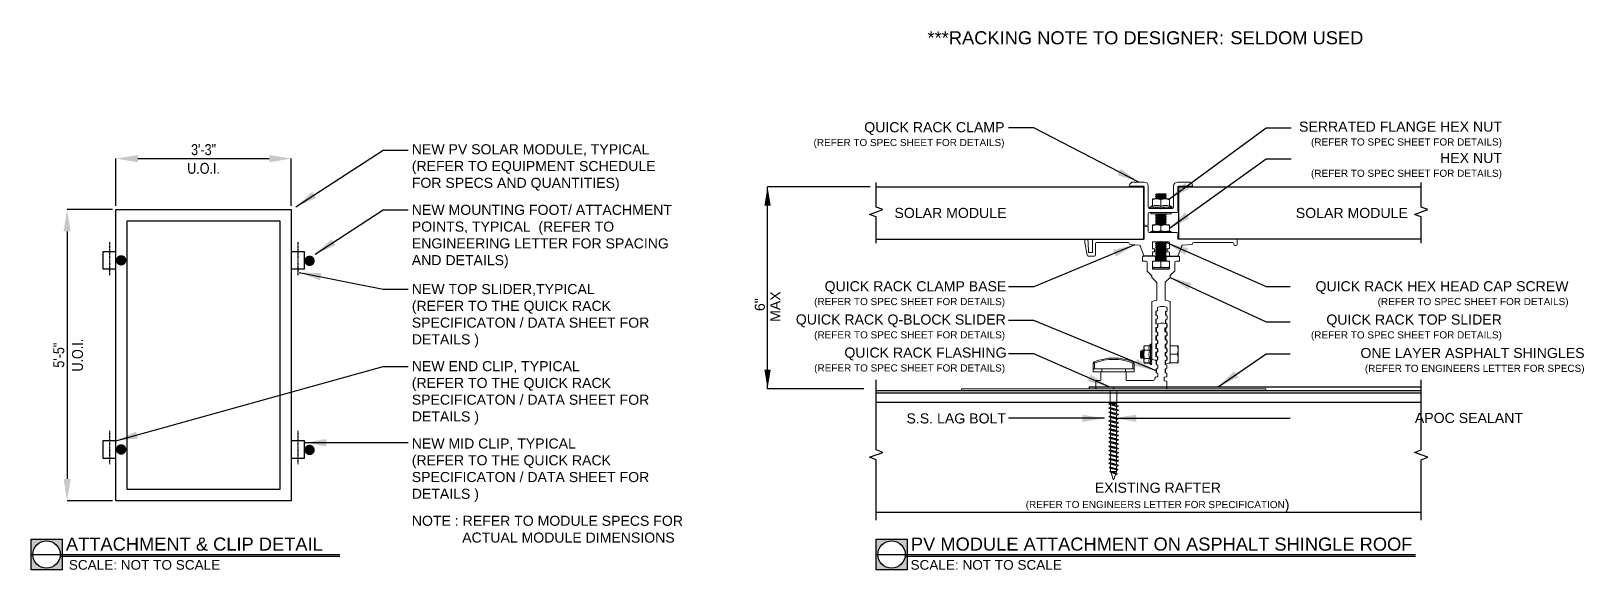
# Model space of a CAD drawing. Header units: feet. Extents: x 1527 to 2118, y 2730 to 2935.
import ezdxf

# ---------------------------------------------------------------- set-up
doc = ezdxf.new("R2010")
doc.units = ezdxf.units.FT
doc.header["$MEASUREMENT"] = 0
doc.linetypes.add('HIDDEN', pattern=[0.375, 0.25, -0.125])
doc.styles.add('PAPER SPACE TXT', font='technic_.ttf', dxfattribs={"height": 0.125})
doc.styles.add('TITLE BBLOCK TEXT', font='ARIALUNI.TTF')
doc.dimstyles.new('PAPER SPACE', dxfattribs={"dimscale": 0, "dimtxt": 0.125, "dimasz": 0.125, "dimexe": 0, "dimexo": 0.020508, "dimgap": 0.041992, "dimtad": 1, "dimdec": 4, "dimzin": 3, "dimdsep": 46, "dimlunit": 4, "dimtxsty": 'PAPER SPACE TXT', "dimcen": 0.125, "dimclrd": 1, "dimclre": 1, "dimclrt": 7, "dimadec": 0, "dimazin": 0, "dimtfac": 1, "dimtdec": 4, "dimtofl": 0, "dimtmove": 2, "dimatfit": 3, "dimfxl": 1, "dimfrac": 2, "dimtolj": 1, "dimtzin": 0, "dimarcsym": 1})

msp = doc.modelspace()

# ---------------------------------------------------------------- texts
at = {"color": 2, "char_height": 4.9766, "attachment_point": 1, "rotation": 359.98856, "style": 'TITLE BBLOCK TEXT'}
for s, insert, width in [('***RACKING NOTE TO DESIGNER:', (1867.9, 2934.92), 113.9229), ('SELDOM USED', (1983.11, 2934.92), 198.2811)]:
    msp.add_mtext(s, dxfattribs=dict(at, insert=insert, width=width))
at = {"color": 7, "style": 'TITLE BBLOCK TEXT'}
for s, insert, char_height, width, attachment_point, rotation in [('\\A1;\\pt561.61;QUICK RACK CLAMP\\P{\\H0.7063x;(REFER TO SPEC SHEET FOR DETAILS)}', (1897.19, 2900.31), 3.8408, 78.3717, 3, 0.01144), ('\\A1;\\pt561.61;SERRATED FLANGE HEX NUT\\P{\\H0.7063x;(REFER TO SPEC SHEET FOR DETAILS)}', (2086.44, 2900.53), 3.8408, 78.3717, 3, 0.01144), ('NEW PV SOLAR MODULE, TYPICAL\\P(REFER TO EQUIPMENT SCHEDULE FOR SPECS AND QUANTITIES)', (1671.72, 2891.9), 3.8299, 102.2973, 1, 359.98856), ('\\A1;\\pt561.61;HEX NUT\\P{\\H0.7063x;(REFER TO SPEC SHEET FOR DETAILS)}', (2086.44, 2888.61), 3.8408, 78.3717, 3, 0.01144), ('NEW MOUNTING FOOT/ ATTACHMENT POINTS, TYPICAL  (REFER TO ENGINEERING LETTER FOR SPACING AND DETAILS)', (1671.72, 2868.85), 3.8299, 102.2973, 1, 359.98856), ('\\A1;\\pt561.61;SOLAR MODULE', (1855.32, 2867.67), 3.8408, 97.036, 1, 359.98856), ('\\A1;\\pt561.61;SOLAR MODULE', (2008.01, 2867.66), 3.8408, 97.036, 1, 359.98856), ('NEW TOP SLIDER,TYPICAL\\P(REFER TO THE QUICK RACK SPECIFICATON / DATA SHEET FOR DETAILS )', (1671.72, 2838.68), 3.8299, 102.2973, 1, 359.98856), ('\\A1;MAX', (1808.07, 2824.27), 3.841, 63.1805, 1, 89.98856), ('\\A1;\\pi8.1523,t50.402,569.76;QUICK RACK CLAMP BASE \\P\\pi4.1791,t565.79;{\\H0.7063x;(REFER TO SPEC SHEET FOR DETAILS)}', (1820.59, 2839.77), 3.8408, 76.7898, 1, 359.98856), ('\\A1;\\pt561.61;QUICK RACK HEX HEAD CAP SCREW\\P{\\H0.7063x;(REFER TO SPEC SHEET FOR DETAILS)}', (2111.78, 2839.77), 3.8408, 103.7572, 3, 0.01144), ('\\A1;6"', (1802.18, 2828.4), 3.841, 63.1805, 1, 89.98856), ('\\A1;\\pi0.35428,t561.96;QUICK RACK Q-BLOCK SLIDER \\P\\pi7.3377,t568.95;{\\H0.7063x;(REFER TO SPEC SHEET FOR DETAILS)}', (1817.44, 2827.11), 3.8408, 79.9484, 1, 359.98856), ('\\A1;\\pt561.61;QUICK RACK TOP SLIDER\\P{\\H0.7063x;(REFER TO SPEC SHEET FOR DETAILS)}', (2086.41, 2827.09), 3.8408, 78.3717, 3, 0.01144), ('\\A1;\\pi14.083,t575.69;QUICK RACK FLASHING \\P\\pi2.5936,t564.2;{\\H0.7063x;(REFER TO SPEC SHEET FOR DETAILS)}', (1822.2, 2814.51), 3.8408, 75.2042, 1, 359.98856), ('\\A1;\\pt561.61;ONE LAYER ASPHALT SHINGLES\\P{\\H0.7063x;(REFER TO ENGINEERS LETTER FOR SPECS)}', (2117.86, 2814.36), 3.8408, 109.9897, 3, 0.01144), ('NEW END CLIP, TYPICAL\\P(REFER TO THE QUICK RACK SPECIFICATON / DATA SHEET FOR DETAILS )', (1671.71, 2809.34), 3.8299, 102.2973, 1, 359.98856), ('\\A1;\\pi37.692,t599.3;S.S. LAG BOLT ', (1822.2, 2789.46), 3.8408, 75.2042, 1, 359.98856), ('\\A1;\\pt561.61;APOC SEALANT ', (2094.44, 2789.62), 3.8408, 86.7374, 3, 0.01144), ('NEW MID CLIP, TYPICAL\\P(REFER TO THE QUICK RACK SPECIFICATON / DATA SHEET FOR DETAILS )', (1671.7, 2779.9), 3.8299, 102.2973, 1, 359.98856), ('\\A1;\\pi32.74,t594.35;EXISTING RAFTER\\P\\pi6.4779,t568.09;{\\H0.7063x;(REFER TO ENGINEERS LETTER FOR SPECIFICATION})', (1898.8, 2763.07), 3.8408, 112.9936, 1, 359.98856), ('\\pi-19.149,l19.149;NOTE : REFER TO MODULE SPECS FOR ACTUAL MODULE DIMENSIONS', (1671.73, 2750.48), 3.8299, 117.9492, 1, 359.98856), ('ATTACHMENT & CLIP DETAIL', (1540.13, 2742.19), 4.9766, 191.6609, 1, 359.98856), ('PV MODULE ATTACHMENT ON ASPHALT SHINGLE ROOF', (1861.58, 2742.19), 4.9766, 191.6609, 1, 359.98856), ('SCALE: NOT TO SCALE', (1541.24, 2733.62), 3.6907, 80.1638, 1, 359.98856), ('SCALE: NOT TO SCALE', (1861.44, 2733.62), 3.6907, 80.1638, 1, 359.98856)]:
    msp.add_mtext(s, dxfattribs=dict(at, insert=insert, char_height=char_height, width=width, attachment_point=attachment_point, rotation=rotation))
at = {"color": 7, "char_height": 4.166, "attachment_point": 5, "style": 'PAPER SPACE TXT'}
for s, insert in [('\\A1;3\'-3"', (1592.5, 2889.82)), ('\\A1;U.O.I.', (1592.5, 2882.7))]:
    msp.add_mtext(s, dxfattribs=dict(at, insert=insert))
at = {"color": 7, "char_height": 4.166, "attachment_point": 5, "rotation": 90, "style": 'PAPER SPACE TXT'}
for s, insert in [('\\A1;5\'-5"', (1537.43, 2811.6)), ('\\A1;U.O.I.', (1544.56, 2811.6))]:
    msp.add_mtext(s, dxfattribs=dict(at, insert=insert))

# ---------------------------------------------------------------- hatches: boundary and pattern name
h = msp.add_hatch(color=6)
h.dxf.hatch_style = 1
h.paths.add_polyline_path([(1538.66, 2741.62), (1526.87, 2741.62), (1526.87, 2729.83), (1538.66, 2729.83)])
h.paths.add_polyline_path([(1538, 2735.73, -1), (1527.53, 2735.73, -1)], flags=16)
h = msp.add_hatch(color=6)
h.dxf.hatch_style = 1
h.paths.add_polyline_path([(1860.11, 2741.62), (1848.32, 2741.62), (1848.32, 2729.83), (1860.11, 2729.83)])
h.paths.add_polyline_path([(1859.45, 2735.73, -1), (1848.98, 2735.73, -1)], flags=16)

# ---------------------------------------------------------------- linework, layer by layer
at = {"color": 1}
for p, q in [((1559.17, 2868.4), (1559.17, 2886.42)), ((1567.51, 2886.42), (1617.5, 2886.42)), ((1625.83, 2868.4), (1625.83, 2886.42)), ((1846.06, 2875.71), (1807.05, 2875.71)), ((1807.05, 2798.8), (1807.05, 2875.71)), ((1557.81, 2867.03), (1540.58, 2867.03)), ((1540.58, 2858.7), (1540.58, 2764.5)), ((1843.62, 2798.8), (1807.05, 2798.8)), ((1848.32, 2798.16), (2055.69, 2798.16)), ((1557.81, 2756.17), (1540.58, 2756.17)), ((1848.32, 2751.83), (2055.69, 2751.83))]:
    msp.add_line(p, q, dxfattribs=at)
at = {"color": 7, "linetype": 'Continuous', "lineweight": 15}
for p, q in [((1946.25, 2877.51), (1950.28, 2877.51)), ((1967.17, 2877.51), (1963.14, 2877.51)), ((1950.09, 2875.91), (1944.85, 2875.91)), ((1950.28, 2861.38), (1950.28, 2875.71)), ((1951.89, 2875.91), (1951.89, 2867.87)), ((1954.7, 2872.62), (1954.7, 2872.71)), ((1954.7, 2871.9), (1954.7, 2871.99)), ((1954.7, 2871.19), (1954.7, 2871.28)), ((1954.87, 2871.08), (1954.72, 2871.17)), ((1955.09, 2872.22), (1955.09, 2872.38)), ((1955.09, 2871.5), (1955.09, 2871.67)), ((1955.14, 2872.97), (1955.18, 2873.08)), ((1958.7, 2873.08), (1955.18, 2873.08)), ((1955.78, 2872.82), (1958.02, 2872.82)), ((1957.51, 2872.86), (1957.47, 2873.08)), ((1957.51, 2872.86), (1957.7, 2873.08)), ((1958.31, 2871.16), (1958.45, 2871.08)), ((1958.33, 2872.75), (1958.33, 2872.58)), ((1958.33, 2872.03), (1958.33, 2871.86)), ((1958.33, 2871.32), (1958.33, 2871.15)), ((1958.7, 2873.08), (1958.71, 2873.06)), ((1958.72, 2873.08), (1958.72, 2872.97)), ((1958.72, 2872.35), (1958.72, 2872.26)), ((1958.72, 2871.63), (1958.72, 2871.55)), ((1961.53, 2875.91), (1961.53, 2867.87)), ((1963.14, 2875.71), (1963.14, 2866.26)), ((1968.58, 2875.91), (1963.33, 2875.91)), ((1951.89, 2865.46), (1951.89, 2861.38)), ((1961.13, 2867.47), (1952.29, 2867.47)), ((1952.29, 2865.86), (1962.74, 2865.86)), ((1952.39, 2867.98), (1953.5, 2868.62)), ((1952.39, 2867.47), (1952.39, 2867.98)), ((1952.39, 2867.98), (1961.03, 2867.98)), ((1952.45, 2867.47), (1952.39, 2867.47)), ((1952.46, 2867.47), (1952.46, 2867.53)), ((1952.61, 2867.48), (1952.46, 2867.47)), ((1952.61, 2867.48), (1952.46, 2867.47)), ((1952.65, 2867.47), (1952.65, 2867.53)), ((1952.89, 2867.48), (1952.65, 2867.47)), ((1952.87, 2865.46), (1952.87, 2865.86)), ((1960.55, 2865.46), (1952.87, 2865.46)), ((1952.97, 2867.47), (1952.97, 2867.53)), ((1953.4, 2867.47), (1953.4, 2867.53)), ((1953.5, 2871.08), (1959.93, 2871.08)), ((1953.5, 2868.33), (1953.5, 2871.08)), ((1953.93, 2867.47), (1953.93, 2867.53)), ((1953.93, 2867.47), (1953.93, 2867.47)), ((1954.1, 2867.49), (1954.07, 2867.49)), ((1954.1, 2867.49), (1954.1, 2867.49)), ((1954.3, 2867.49), (1954.14, 2867.49)), ((1954.3, 2867.49), (1954.3, 2867.49)), ((1954.55, 2867.47), (1954.55, 2867.53)), ((1955.23, 2867.47), (1954.55, 2867.53)), ((1954.92, 2867.49), (1954.69, 2867.5)), ((1954.92, 2867.49), (1954.92, 2867.5)), ((1955.09, 2865.07), (1955.09, 2865.24)), ((1955.23, 2867.47), (1955.23, 2867.53)), ((1955.96, 2867.47), (1955.23, 2867.53)), ((1955.32, 2867.49), (1955.23, 2867.49)), ((1955.32, 2867.49), (1955.32, 2867.5)), ((1955.96, 2867.47), (1955.96, 2867.53)), ((1956.71, 2867.47), (1955.96, 2867.53)), ((1956.23, 2867.49), (1956.23, 2867.51)), ((1956.71, 2868.33), (1956.71, 2870.8)), ((1956.71, 2867.47), (1956.71, 2867.53)), ((1956.71, 2867.53), (1957.46, 2867.47)), ((1957.46, 2867.47), (1957.46, 2867.53)), ((1957.46, 2867.53), (1958.19, 2867.47)), ((1957.66, 2867.49), (1957.66, 2867.5)), ((1958.19, 2867.47), (1958.19, 2867.53)), ((1958.19, 2867.53), (1958.87, 2867.47)), ((1958.33, 2865.46), (1958.33, 2865.43)), ((1958.72, 2865.2), (1958.72, 2865.11)), ((1958.87, 2867.47), (1958.87, 2867.53)), ((1958.87, 2867.49), (1958.91, 2867.5)), ((1959.49, 2867.47), (1959.49, 2867.53)), ((1959.49, 2867.49), (1959.49, 2867.47)), ((1959.66, 2867.49), (1959.49, 2867.47)), ((1959.49, 2867.49), (1959.49, 2867.49)), ((1959.49, 2867.49), (1959.53, 2867.49)), ((1959.93, 2868.33), (1959.93, 2871.08)), ((1959.93, 2868.62), (1961.03, 2867.98)), ((1960.02, 2867.47), (1960.02, 2867.53)), ((1960.14, 2867.48), (1960.02, 2867.47)), ((1960.45, 2867.47), (1960.45, 2867.53)), ((1960.53, 2867.48), (1960.45, 2867.47)), ((1960.55, 2865.86), (1960.55, 2865.46)), ((1960.77, 2867.47), (1960.77, 2867.53)), ((1960.81, 2867.48), (1960.77, 2867.47)), ((1960.77, 2867.48), (1960.97, 2867.47)), ((1960.97, 2867.47), (1960.97, 2867.53)), ((1960.97, 2867.47), (1961.03, 2867.47)), ((1961.03, 2867.98), (1961.03, 2867.47)), ((1950.28, 2860.48), (1950.28, 2855.72)), ((1951.89, 2860.48), (1951.89, 2858.68)), ((1953.5, 2861.19), (1953.5, 2858.68)), ((1959.93, 2861.19), (1953.5, 2861.19)), ((1954.7, 2864.76), (1954.7, 2864.85)), ((1954.7, 2864.04), (1954.7, 2864.13)), ((1954.7, 2863.33), (1954.7, 2863.42)), ((1954.7, 2862.61), (1954.7, 2862.7)), ((1954.7, 2861.9), (1954.7, 2861.99)), ((1954.7, 2861.19), (1954.7, 2861.27)), ((1955.09, 2864.36), (1955.09, 2864.53)), ((1955.09, 2863.64), (1955.09, 2863.81)), ((1955.09, 2862.93), (1955.09, 2863.1)), ((1955.09, 2862.21), (1955.09, 2862.38)), ((1955.09, 2861.5), (1955.09, 2861.67)), ((1956.71, 2860.9), (1956.71, 2858.97)), ((1958.33, 2864.89), (1958.33, 2864.72)), ((1958.33, 2864.18), (1958.33, 2864.01)), ((1958.33, 2863.46), (1958.33, 2863.29)), ((1958.33, 2862.75), (1958.33, 2862.58)), ((1958.33, 2862.03), (1958.33, 2861.86)), ((1958.33, 2861.32), (1958.33, 2861.19)), ((1958.72, 2864.49), (1958.72, 2864.4)), ((1958.72, 2863.77), (1958.72, 2863.69)), ((1958.72, 2863.06), (1958.72, 2862.97)), ((1958.72, 2862.35), (1958.72, 2862.26)), ((1958.72, 2861.63), (1958.72, 2861.54)), ((1959.93, 2861.19), (1959.93, 2858.68)), ((1927.77, 2854.43), (1927.77, 2855.52)), ((1927.77, 2854.43), (1928.69, 2849.61)), ((1928.46, 2855.72), (1927.97, 2855.72)), ((1929.01, 2854.58), (1928.85, 2855.39)), ((1929.15, 2850.63), (1929.01, 2854.58)), ((1930.63, 2855.31), (1930.63, 2850.82)), ((1950.28, 2855.72), (1931.03, 2855.72)), ((1931.84, 2854.11), (1931.84, 2849.69)), ((1932.24, 2854.51), (1944.25, 2854.51)), ((1945.02, 2853.76), (1948.48, 2853.46)), ((1952.29, 2858.28), (1962.74, 2858.28)), ((1952.87, 2858.28), (1952.87, 2858.68)), ((1960.55, 2858.68), (1952.87, 2858.68)), ((1953.46, 2852.29), (1953.46, 2854.54)), ((1956.49, 2854.73), (1953.66, 2854.73)), ((1954.7, 2854.04), (1954.7, 2854.13)), ((1954.7, 2853.33), (1954.7, 2853.41)), ((1955.09, 2854.35), (1955.09, 2854.52)), ((1955.09, 2853.64), (1955.09, 2853.81)), ((1959.77, 2854.73), (1956.93, 2854.73)), ((1958.33, 2854.73), (1958.33, 2854.72)), ((1958.33, 2854.17), (1958.33, 2854)), ((1958.33, 2853.46), (1958.33, 2853.29)), ((1958.72, 2854.49), (1958.72, 2854.4)), ((1958.72, 2853.77), (1958.72, 2853.68)), ((1959.96, 2852.29), (1959.96, 2854.54)), ((1960.55, 2858.68), (1960.55, 2858.28)), ((1963.14, 2857.88), (1963.14, 2855.91)), ((1963.33, 2855.72), (1985.25, 2855.72)), ((1968.4, 2853.76), (1964.94, 2853.46)), ((1969.17, 2854.51), (1984.04, 2854.51)), ((1984.44, 2854.11), (1984.44, 2853.71)), ((1985.65, 2855.31), (1985.65, 2853.71)), ((1931.43, 2849.29), (1929.08, 2849.29)), ((1930.49, 2850.63), (1929.15, 2850.63)), ((1948.83, 2853.2), (1950.15, 2849.55)), ((1949.64, 2847.53), (1949.64, 2848.93)), ((1949.68, 2849.02), (1949.92, 2849.27)), ((1950.53, 2849.29), (1953.27, 2849.29)), ((1953.46, 2850.7), (1953.46, 2849.48)), ((1953.66, 2852.1), (1954.11, 2852.1)), ((1954.11, 2850.89), (1953.66, 2850.89)), ((1954.3, 2851.91), (1954.3, 2851.09)), ((1954.42, 2849.27), (1954.66, 2849.02)), ((1954.69, 2847.61), (1954.68, 2847.61)), ((1954.69, 2847.62), (1954.69, 2847.61)), ((1954.7, 2852.61), (1954.7, 2852.7)), ((1954.7, 2851.9), (1954.7, 2851.99)), ((1954.7, 2851.18), (1954.7, 2851.27)), ((1954.7, 2850.47), (1954.7, 2850.56)), ((1954.7, 2849.75), (1954.7, 2849.84)), ((1954.7, 2849.04), (1954.7, 2849.13)), ((1954.7, 2848.93), (1954.7, 2847.53)), ((1954.7, 2848.32), (1954.7, 2848.41)), ((1954.7, 2847.7), (1954.72, 2847.71)), ((1958.74, 2847.61), (1955.08, 2847.61)), ((1955.09, 2852.92), (1955.09, 2853.09)), ((1955.09, 2852.21), (1955.09, 2852.38)), ((1955.09, 2851.5), (1955.09, 2851.67)), ((1955.09, 2850.78), (1955.09, 2850.95)), ((1955.09, 2850.07), (1955.09, 2850.24)), ((1955.09, 2849.35), (1955.09, 2849.52)), ((1955.09, 2848.64), (1955.09, 2848.81)), ((1955.09, 2847.92), (1955.09, 2848.09)), ((1957.58, 2847.61), (1957.52, 2847.68)), ((1958.33, 2852.74), (1958.33, 2852.57)), ((1958.33, 2852.03), (1958.33, 2851.86)), ((1958.33, 2851.32), (1958.33, 2851.15)), ((1958.33, 2850.6), (1958.33, 2850.43)), ((1958.33, 2849.89), (1958.33, 2849.72)), ((1958.33, 2849.17), (1958.33, 2849)), ((1958.33, 2848.46), (1958.33, 2848.29)), ((1958.33, 2847.74), (1958.33, 2847.61)), ((1958.72, 2853.06), (1958.72, 2852.97)), ((1958.72, 2852.34), (1958.72, 2852.25)), ((1958.72, 2851.63), (1958.72, 2851.54)), ((1958.72, 2850.91), (1958.72, 2850.83)), ((1958.72, 2850.2), (1958.72, 2850.11)), ((1958.72, 2849.48), (1958.72, 2849.4)), ((1958.72, 2847.53), (1958.72, 2848.93)), ((1958.72, 2848.77), (1958.72, 2848.68)), ((1958.72, 2848.06), (1958.72, 2847.97)), ((1958.76, 2849.02), (1959, 2849.27)), ((1959.12, 2851.91), (1959.12, 2851.09)), ((1959.77, 2852.1), (1959.32, 2852.1)), ((1959.32, 2850.89), (1959.77, 2850.89)), ((1959.96, 2850.7), (1959.96, 2849.48)), ((1962.89, 2849.29), (1960.15, 2849.29)), ((1964.6, 2853.2), (1963.27, 2849.55)), ((1963.78, 2848.93), (1963.78, 2847.53)), ((1984.84, 2853.3), (1985.25, 2853.3)), ((1950.83, 2847.4), (1949.77, 2847.4)), ((1951.47, 2843.72), (1951.47, 2846.76)), ((1953.15, 2841.99), (1951.51, 2843.63)), ((1953.19, 2841.32), (1953.19, 2841.9)), ((1953.46, 2847.08), (1953.46, 2844.57)), ((1953.5, 2847.36), (1959.93, 2847.36)), ((1953.5, 2844.93), (1953.5, 2847.36)), ((1953.5, 2844.93), (1959.93, 2844.93)), ((1954.57, 2847.4), (1953.79, 2847.4)), ((1956.71, 2845.22), (1956.71, 2847.36)), ((1959.64, 2847.4), (1958.85, 2847.4)), ((1959.93, 2844.93), (1959.93, 2847.36)), ((1959.96, 2844.57), (1959.96, 2847.08)), ((1960.23, 2841.9), (1960.23, 2841.32)), ((1961.91, 2843.63), (1960.27, 2841.99)), ((1961.95, 2846.76), (1961.95, 2843.72)), ((1963.66, 2847.4), (1962.59, 2847.4)), ((1955.07, 2839.39), (1953.23, 2841.23)), ((1955.1, 2832.64), (1955.1, 2839.3)), ((1958.32, 2839.3), (1958.32, 2832.64)), ((1960.2, 2841.23), (1958.36, 2839.39)), ((1953.19, 2810.28), (1953.19, 2831.93)), ((1953.28, 2832.05), (1955.01, 2832.52)), ((1956.54, 2830.13), (1955.66, 2829.89)), ((1957.89, 2830.14), (1956.64, 2830.14)), ((1958.79, 2829.91), (1957.99, 2830.13)), ((1958.41, 2832.52), (1960.14, 2832.05)), ((1960.23, 2831.93), (1960.23, 2808.71)), ((1955.28, 2828.52), (1954.73, 2828.38)), ((1954.73, 2826.69), (1955.28, 2826.54)), ((1955.28, 2825.4), (1954.73, 2825.25)), ((1955.37, 2829.52), (1955.37, 2828.65)), ((1955.37, 2826.42), (1955.37, 2825.52)), ((1958.43, 2828.18), (1958.79, 2828.27)), ((1958.79, 2826.79), (1958.43, 2826.88)), ((1958.43, 2825.05), (1958.79, 2825.15)), ((1959.08, 2828.65), (1959.08, 2829.54)), ((1959.08, 2825.52), (1959.08, 2826.42)), ((1954.73, 2823.56), (1955.28, 2823.41)), ((1955.28, 2822.27), (1954.73, 2822.13)), ((1954.73, 2820.44), (1955.28, 2820.29)), ((1955.28, 2819.15), (1954.73, 2819)), ((1955.37, 2823.29), (1955.37, 2822.4)), ((1955.37, 2820.16), (1955.37, 2819.27)), ((1958.79, 2823.66), (1958.43, 2823.76)), ((1958.43, 2821.93), (1958.79, 2822.02)), ((1958.79, 2820.54), (1958.43, 2820.63)), ((1958.43, 2818.8), (1958.79, 2818.9)), ((1959.08, 2822.4), (1959.08, 2823.29)), ((1959.08, 2819.27), (1959.08, 2820.16)), ((1948.98, 2813.09), (1949.24, 2813.19)), ((1948.98, 2813.09), (1948.98, 2810.76)), ((1949.24, 2813.19), (1949.47, 2813.19)), ((1949.24, 2811.09), (1949.24, 2813.19)), ((1949.67, 2813.54), (1949.79, 2813.54)), ((1949.99, 2813.19), (1950.11, 2813.19)), ((1950.1, 2813.18), (1950.17, 2813.3)), ((1950.17, 2814.74), (1950.42, 2815.18)), ((1950.17, 2814.74), (1950.17, 2809.11)), ((1950.42, 2813.55), (1950.17, 2814.36)), ((1952.41, 2815.18), (1950.42, 2815.18)), ((1952.41, 2813.55), (1950.42, 2813.55)), ((1952.41, 2815.18), (1952.16, 2814.42)), ((1952.16, 2814.31), (1952.41, 2813.55)), ((1952.41, 2813.55), (1952.16, 2812.04)), ((1952.41, 2815.18), (1952.74, 2815.75)), ((1952.74, 2815.75), (1953.19, 2815.75)), ((1952.74, 2808.11), (1952.74, 2815.75)), ((1953.17, 2811.89), (1953.19, 2812.12)), ((1954.73, 2817.32), (1955.28, 2817.19)), ((1955.28, 2816.02), (1954.73, 2815.88)), ((1954.73, 2814.19), (1955.28, 2814.04)), ((1955.28, 2812.9), (1954.73, 2812.75)), ((1955.37, 2817.06), (1955.37, 2816.15)), ((1955.37, 2813.91), (1955.37, 2813.02)), ((1958.79, 2817.41), (1958.43, 2817.51)), ((1958.43, 2815.68), (1958.79, 2815.77)), ((1958.79, 2814.29), (1958.43, 2814.38)), ((1958.43, 2812.55), (1958.79, 2812.65)), ((1959.08, 2816.15), (1959.08, 2817.04)), ((1959.08, 2813.02), (1959.08, 2813.91)), ((1963.26, 2815.14), (1960.23, 2815.14)), ((1963.26, 2808.71), (1963.26, 2815.14)), ((1930.94, 2808.56), (1930.94, 2805.2)), ((1930.94, 2808.56), (1931.46, 2808.56)), ((1946.47, 2806.41), (1930.94, 2806.41)), ((1931.26, 2809.03), (1931.46, 2808.56)), ((1931.46, 2806.41), (1931.46, 2808.56)), ((1934.16, 2806.41), (1934.16, 2805.2)), ((1943.26, 2805.2), (1943.26, 2806.41)), ((1945.96, 2808.56), (1945.96, 2806.41)), ((1949.12, 2810.71), (1948.98, 2810.76)), ((1949.47, 2810.32), (1949.35, 2810.32)), ((1949.8, 2810.67), (1949.67, 2810.67)), ((1950.11, 2810.32), (1950, 2810.32)), ((1950.42, 2808.68), (1950.17, 2809.11)), ((1952.16, 2811.81), (1952.41, 2810.3)), ((1952.74, 2808.11), (1952.41, 2808.68)), ((1953.19, 2808.11), (1952.74, 2808.11)), ((1954.46, 2809.64), (1953.47, 2809.91)), ((1954.73, 2811.06), (1955.28, 2810.91)), ((1955.28, 2809.77), (1954.8, 2809.64)), ((1954.86, 2806.4), (1955.31, 2806.52)), ((1955.37, 2810.79), (1955.37, 2809.9)), ((1955.5, 2806.77), (1955.5, 2807.66)), ((1958.79, 2811.16), (1958.43, 2811.26)), ((1958.43, 2809.43), (1958.79, 2809.52)), ((1958.43, 2808.27), (1958.43, 2809.43)), ((1959.84, 2808.6), (1958.43, 2808.27)), ((1958.95, 2807.66), (1958.95, 2806.77)), ((1959.08, 2809.9), (1959.08, 2810.79)), ((1962.97, 2811.93), (1960.23, 2811.93)), ((1931.95, 2799.06), (1931.95, 2801.63)), ((1932.34, 2802.02), (1933.63, 2802.02)), ((1933.88, 2802.27), (1933.88, 2805.2)), ((1943.79, 2802.02), (1953.7, 2802.02)), ((1954.66, 2803.22), (1955.31, 2803.4)), ((1955.5, 2803.65), (1955.5, 2804.54)), ((1957.92, 2802.97), (1957.92, 2802.08)), ((1958.11, 2801.83), (1958.76, 2801.66)), ((1958.31, 2804.91), (1958.76, 2804.79)), ((1958.95, 2804.54), (1958.95, 2803.65)), ((1958.95, 2801.41), (1958.95, 2799.06)), ((1880.83, 2798.16), (1880.83, 2798.8)), ((1880.83, 2798.8), (1996.58, 2798.8)), ((1880.83, 2798.16), (1996.58, 2798.16)), ((1937.42, 2793.3), (1937.42, 2798.16)), ((1939.99, 2798.16), (1939.99, 2793.3)), ((1996.58, 2798.16), (1996.58, 2798.8)), ((1937.48, 2793.25), (1937.43, 2793.3)), ((1937.58, 2791.69), (1937.58, 2792.69)), ((1937.58, 2790.09), (1937.58, 2791.08)), ((1937.58, 2788.48), (1937.58, 2789.47)), ((1937.78, 2793.15), (1939.83, 2793.15)), ((1939.99, 2793.3), (1939.83, 2793.15)), ((1939.83, 2793.15), (1939.83, 2792.56)), ((1939.83, 2791.95), (1939.83, 2790.96)), ((1939.83, 2790.34), (1939.83, 2789.35)), ((1939.83, 2788.74), (1939.83, 2787.74)), ((1937.58, 2786.87), (1937.58, 2787.87)), ((1937.58, 2785.26), (1937.58, 2786.26)), ((1937.58, 2783.66), (1937.58, 2784.65)), ((1937.58, 2782.05), (1937.58, 2783.04)), ((1939.85, 2783.96), (1939.77, 2783.95)), ((1939.83, 2787.13), (1939.83, 2786.13)), ((1939.83, 2785.52), (1939.83, 2784.53)), ((1939.83, 2783.91), (1939.83, 2782.92)), ((1937.58, 2780.44), (1937.58, 2781.44)), ((1937.58, 2778.83), (1937.58, 2779.83)), ((1937.58, 2777.23), (1937.58, 2778.22)), ((1939.83, 2782.31), (1939.83, 2781.31)), ((1939.83, 2780.7), (1939.83, 2779.7)), ((1939.83, 2779.09), (1939.83, 2778.1)), ((1939.83, 2777.42), (1939.83, 2776.42)), ((1937.58, 2775.55), (1937.58, 2776.55)), ((1937.58, 2773.95), (1937.58, 2774.94)), ((1937.58, 2772.34), (1937.58, 2773.33)), ((1937.58, 2770.73), (1937.58, 2771.72)), ((1939.83, 2775.81), (1939.83, 2774.81)), ((1939.83, 2774.2), (1939.83, 2773.21)), ((1939.83, 2772.59), (1939.83, 2771.6)), ((1939.83, 2770.99), (1939.83, 2769.99)), ((1937.36, 2767.35), (1937.58, 2767.45)), ((1937.58, 2769.08), (1937.58, 2770.12)), ((1937.58, 2767.38), (1937.58, 2768.56)), ((1939.83, 2767.38), (1937.58, 2767.38)), ((1938.57, 2764.3), (1937.71, 2766.99)), ((1939.45, 2766.19), (1938.84, 2764.3)), ((1939.83, 2767.38), (1939.61, 2766.7)), ((1939.83, 2769.38), (1939.83, 2768.3)), ((1939.83, 2767.86), (1939.83, 2767.38)), ((1940.04, 2766.4), (1939.87, 2766.32))]:
    msp.add_line(p, q, dxfattribs=at)
at = {"color": 6}
for p, q in [((1848.51, 2875.71), (1950.09, 2875.71)), ((1950.09, 2875.71), (1950.09, 2855.8)), ((1963.33, 2875.71), (2055.69, 2875.71)), ((1963.33, 2875.71), (1963.33, 2855.91)), ((1848.32, 2855.8), (1950.09, 2855.8)), ((1963.33, 2855.91), (2055.88, 2855.91)), ((1848.32, 2797.23), (2055.69, 2797.23)), ((1929.43, 2799.61), (2055.69, 2799.61)), ((1929.43, 2799.61), (1929.43, 2798.8)), ((1848.32, 2793.73), (2055.69, 2793.73)), ((1526.87, 2735.73), (1644.3, 2735.73)), ((1848.32, 2735.73), (2053.51, 2735.73))]:
    msp.add_line(p, q, dxfattribs=at)
at = {"color": 4, "linetype": 'HIDDEN', "ltscale": 0.25}
for p, q in [((1556.67, 2854.79), (1556.67, 2842.04)), ((1628.33, 2854.79), (1628.33, 2842.04)), ((1556.67, 2782.8), (1556.67, 2770.05)), ((1628.33, 2782.8), (1628.33, 2770.05))]:
    msp.add_line(p, q, dxfattribs=at)
at = {"color": 1, "linetype": 'Continuous'}
for p, q in [((1554.17, 2850.98), (1554.17, 2844.43)), ((1559.17, 2850.98), (1554.17, 2850.98)), ((1559.17, 2844.43), (1559.17, 2850.98)), ((1625.83, 2850.98), (1625.83, 2844.43)), ((1630.83, 2850.98), (1625.83, 2850.98)), ((1630.83, 2844.43), (1630.83, 2850.98)), ((1554.17, 2844.43), (1559.17, 2844.43)), ((1625.83, 2844.43), (1630.83, 2844.43)), ((1554.17, 2778.99), (1554.17, 2772.45)), ((1559.17, 2778.99), (1554.17, 2778.99)), ((1559.17, 2772.45), (1559.17, 2778.99)), ((1625.83, 2778.99), (1625.83, 2772.45)), ((1630.83, 2778.99), (1625.83, 2778.99)), ((1630.83, 2772.45), (1630.83, 2778.99)), ((1554.17, 2772.45), (1559.17, 2772.45)), ((1625.83, 2772.45), (1630.83, 2772.45))]:
    msp.add_line(p, q, dxfattribs=at)
for p, q in [((1954.42, 2849.27), (1949.92, 2849.27)), ((1959, 2849.27), (1963.5, 2849.27)), ((1959.77, 2844.38), (1953.66, 2844.38)), ((1954.73, 2828.38), (1954.73, 2826.69)), ((1954.73, 2825.25), (1954.73, 2823.56)), ((1958.43, 2828.18), (1958.43, 2826.88)), ((1958.43, 2825.05), (1958.43, 2823.76)), ((1954.73, 2822.13), (1954.73, 2820.44)), ((1954.73, 2819), (1954.73, 2817.32)), ((1954.86, 2822.03), (1954.86, 2820.53)), ((1954.86, 2818.9), (1954.86, 2817.41)), ((1958.31, 2820.53), (1958.31, 2822.03)), ((1958.31, 2818.9), (1958.31, 2817.41)), ((1958.43, 2821.93), (1958.43, 2820.63)), ((1958.43, 2818.8), (1958.43, 2817.51)), ((1954.73, 2815.88), (1954.73, 2814.19)), ((1954.73, 2812.75), (1954.73, 2811.06)), ((1954.86, 2815.78), (1954.86, 2814.28)), ((1954.86, 2812.65), (1954.86, 2811.16)), ((1958.31, 2815.78), (1958.31, 2814.28)), ((1958.31, 2812.65), (1958.31, 2811.16)), ((1958.43, 2815.68), (1958.43, 2814.38)), ((1958.43, 2812.55), (1958.43, 2811.26)), ((1950.42, 2808.68), (1952.41, 2808.68)), ((1954.86, 2809.53), (1954.86, 2808.03)), ((1954.86, 2806.4), (1954.86, 2804.91)), ((1958.31, 2809.53), (1958.31, 2808.03)), ((1958.31, 2806.4), (1958.31, 2804.91))]:
    msp.add_line(p, q)
at = {"color": 7, "linetype": 'Continuous', "lineweight": 0}
for p, q in [((1963.5, 2849.27), (1963.75, 2849.02)), ((1954.86, 2822.03), (1955.31, 2822.15)), ((1955.31, 2820.41), (1954.86, 2820.53)), ((1954.86, 2818.9), (1955.31, 2819.02)), ((1955.5, 2822.4), (1955.5, 2823.27)), ((1955.5, 2819.27), (1955.5, 2820.16)), ((1955.69, 2823.52), (1956.57, 2823.75)), ((1956.64, 2823.76), (1957.89, 2823.76)), ((1957.95, 2823.75), (1958.76, 2823.54)), ((1958.76, 2822.15), (1958.31, 2822.03)), ((1958.31, 2820.53), (1958.76, 2820.41)), ((1958.76, 2819.02), (1958.31, 2818.9)), ((1958.95, 2823.29), (1958.95, 2822.4)), ((1958.95, 2820.16), (1958.95, 2819.27)), ((1952.16, 2814.42), (1952.16, 2814.31)), ((1952.16, 2812.04), (1952.16, 2811.81)), ((1953.19, 2815.69), (1953.14, 2815.69)), ((1953.19, 2815.52), (1953.14, 2815.52)), ((1953.19, 2815.23), (1953.14, 2815.23)), ((1953.19, 2814.85), (1953.14, 2814.85)), ((1953.19, 2814.38), (1953.14, 2814.38)), ((1953.19, 2813.84), (1953.14, 2813.84)), ((1953.14, 2813.23), (1953.19, 2813.84)), ((1953.19, 2813.23), (1953.14, 2813.23)), ((1953.14, 2812.59), (1953.19, 2813.23)), ((1953.19, 2812.59), (1953.14, 2812.59)), ((1953.14, 2811.93), (1953.19, 2812.59)), ((1955.31, 2817.29), (1954.86, 2817.41)), ((1954.86, 2815.78), (1955.31, 2815.9)), ((1955.31, 2814.16), (1954.86, 2814.28)), ((1954.86, 2812.65), (1955.31, 2812.77)), ((1955.5, 2816.15), (1955.5, 2817.04)), ((1955.5, 2813.02), (1955.5, 2813.91)), ((1958.31, 2817.41), (1958.76, 2817.29)), ((1958.76, 2815.9), (1958.31, 2815.78)), ((1958.31, 2814.28), (1958.76, 2814.16)), ((1958.76, 2812.77), (1958.31, 2812.65)), ((1958.95, 2817.04), (1958.95, 2816.15)), ((1958.95, 2813.91), (1958.95, 2813.02)), ((1946.15, 2809.03), (1945.96, 2808.56)), ((1946.47, 2808.56), (1945.96, 2808.56)), ((1946.47, 2805.2), (1946.47, 2808.56)), ((1950.42, 2810.3), (1950.17, 2809.49)), ((1950.42, 2808.68), (1950.17, 2809.49)), ((1952.41, 2810.3), (1950.42, 2810.3)), ((1952.41, 2810.3), (1952.16, 2809.55)), ((1952.16, 2809.55), (1952.16, 2809.43)), ((1952.16, 2809.43), (1952.41, 2808.68)), ((1953.19, 2811.93), (1953.14, 2811.93)), ((1953.19, 2811.93), (1953.14, 2811.26)), ((1953.19, 2811.26), (1953.14, 2811.26)), ((1953.19, 2811.26), (1953.14, 2810.62)), ((1953.19, 2810.62), (1953.14, 2810.62)), ((1953.19, 2810.62), (1953.14, 2810.02)), ((1953.19, 2810.02), (1953.14, 2810.02)), ((1953.19, 2809.47), (1953.14, 2809.47)), ((1953.19, 2809), (1953.14, 2809)), ((1953.19, 2808.62), (1953.14, 2808.62)), ((1953.19, 2808.34), (1953.14, 2808.34)), ((1953.19, 2808.17), (1953.14, 2808.17)), ((1955.31, 2811.04), (1954.86, 2811.16)), ((1954.86, 2809.53), (1955.31, 2809.65)), ((1955.31, 2807.91), (1954.86, 2808.03)), ((1955.5, 2809.9), (1955.5, 2810.79)), ((1958.31, 2811.16), (1958.76, 2811.04)), ((1958.76, 2809.65), (1958.31, 2809.53)), ((1958.31, 2808.03), (1958.76, 2807.91)), ((1958.76, 2806.52), (1958.31, 2806.4)), ((1958.95, 2810.79), (1958.95, 2809.9)), ((1963.26, 2808.71), (1960.23, 2808.71)), ((1946.47, 2805.2), (1930.94, 2805.2)), ((1943.53, 2805.2), (1943.53, 2802.27)), ((1954.47, 2802.79), (1954.47, 2802.97)), ((1955.31, 2804.79), (1954.86, 2804.91)), ((1958.76, 2803.4), (1958.11, 2803.22)), ((1937.15, 2793.16), (1937.43, 2793.3)), ((1937.42, 2793.3), (1939.99, 2793.3)), ((1940.51, 2769.65), (1939.83, 2769.38)), ((1939.83, 2769.38), (1940.51, 2769.65)), ((1939.83, 2769.37), (1939.83, 2769.38)), ((1939.83, 2769.38), (1939.83, 2769.37)), ((1940.25, 2769.51), (1940.25, 2769.52)), ((1938.57, 2764.3), (1938.84, 2764.3))]:
    msp.add_line(p, q, dxfattribs=at)
at = {"color": 251, "linetype": 'Continuous'}
for p, q in [((1538, 2735.14), (1644.3, 2735.14)), ((1859.45, 2735.14), (2053.51, 2735.14))]:
    msp.add_line(p, q, dxfattribs=at)
at = {"color": 7, "linetype": 'Continuous', "flags": 128}
for points in [[(1848.32, 2854.2), (1848.32, 2864.25), (1845.78, 2865.18), (1850.86, 2867.02), (1848.32, 2867.94), (1848.32, 2877.31)], [(2055.69, 2854.2), (2055.69, 2864.25), (2053.15, 2865.18), (2058.22, 2867.02), (2055.69, 2867.94), (2055.69, 2877.31)], [(1848.32, 2748.75), (1848.32, 2771.81), (1845.78, 2772.74), (1850.86, 2774.58), (1848.32, 2775.51), (1848.32, 2802.24)], [(2055.69, 2748.75), (2055.69, 2771.81), (2058.22, 2772.74), (2053.15, 2774.58), (2055.69, 2775.51), (2055.69, 2802.24)]]:
    msp.add_lwpolyline(points, dxfattribs=at)
at = {"color": 7, "linetype": 'Continuous', "lineweight": 15, "flags": 128}
for points in [[(1954.73, 2872.72), (1954.7, 2872.71), (1954.77, 2872.67), (1954.97, 2872.65), (1955.29, 2872.62), (1955.71, 2872.59), (1956.19, 2872.56), (1956.71, 2872.53), (1957.23, 2872.5), (1957.72, 2872.47), (1958.13, 2872.44), (1958.45, 2872.41), (1958.65, 2872.38), (1958.72, 2872.35), (1958.72, 2872.35)], [(1954.73, 2872), (1954.7, 2871.99), (1954.77, 2871.96), (1954.97, 2871.93), (1955.29, 2871.9), (1955.71, 2871.87), (1956.19, 2871.84), (1956.71, 2871.81), (1957.23, 2871.78), (1957.72, 2871.75), (1958.13, 2871.72), (1958.45, 2871.69), (1958.65, 2871.66), (1958.72, 2871.63), (1958.72, 2871.63)], [(1954.73, 2871.29), (1954.7, 2871.28), (1954.77, 2871.25), (1954.97, 2871.22), (1955.29, 2871.19), (1955.71, 2871.16), (1956.19, 2871.13), (1956.71, 2871.1), (1956.94, 2871.08)], [(1954.72, 2872.61), (1954.77, 2872.59), (1954.97, 2872.56), (1955.29, 2872.53), (1955.71, 2872.5), (1956.19, 2872.47), (1956.71, 2872.44), (1957.23, 2872.41), (1957.72, 2872.38), (1958.13, 2872.35), (1958.45, 2872.32), (1958.65, 2872.29), (1958.72, 2872.26), (1958.72, 2872.26)], [(1955.12, 2872.37), (1954.9, 2872.5), (1954.72, 2872.6)], [(1955.12, 2871.65), (1954.9, 2871.78), (1954.72, 2871.88)], [(1954.72, 2871.3), (1954.94, 2871.42), (1955.09, 2871.51)], [(1954.73, 2872.73), (1954.95, 2872.85), (1955.14, 2872.97)], [(1954.73, 2872.01), (1954.95, 2872.14), (1955.09, 2872.22)], [(1954.73, 2871.89), (1954.77, 2871.87), (1954.97, 2871.84), (1955.29, 2871.81), (1955.71, 2871.78), (1956.19, 2871.75), (1956.71, 2871.72), (1957.23, 2871.69), (1957.72, 2871.66), (1958.13, 2871.63), (1958.45, 2871.6), (1958.65, 2871.57), (1958.72, 2871.55), (1958.72, 2871.55)], [(1955.12, 2872.38), (1955.15, 2872.36), (1955.31, 2872.33), (1955.56, 2872.3), (1955.9, 2872.27), (1956.29, 2872.24), (1956.71, 2872.21), (1957.13, 2872.18), (1957.52, 2872.15), (1957.86, 2872.12), (1958.12, 2872.09), (1958.28, 2872.06), (1958.33, 2872.04), (1958.33, 2872.03)], [(1955.12, 2871.66), (1955.15, 2871.65), (1955.31, 2871.62), (1955.56, 2871.59), (1955.9, 2871.56), (1956.29, 2871.53), (1956.71, 2871.5), (1957.13, 2871.47), (1957.52, 2871.44), (1957.86, 2871.41), (1958.12, 2871.38), (1958.28, 2871.35), (1958.33, 2871.32), (1958.33, 2871.32)], [(1958.02, 2872.82), (1957.65, 2872.85), (1957.51, 2872.86)], [(1957.95, 2873.08), (1958.26, 2873.05), (1958.5, 2873.03), (1958.65, 2873), (1958.72, 2872.97), (1958.72, 2872.97)], [(1958.02, 2872.82), (1958.18, 2872.8), (1958.28, 2872.78), (1958.33, 2872.75), (1958.33, 2872.75)], [(1958.31, 2872.59), (1958.48, 2872.49), (1958.7, 2872.36)], [(1958.31, 2871.88), (1958.48, 2871.78), (1958.7, 2871.65)], [(1958.7, 2872.96), (1958.52, 2872.85), (1958.33, 2872.74)], [(1958.7, 2872.24), (1958.52, 2872.14), (1958.33, 2872.03)], [(1958.7, 2871.53), (1958.52, 2871.42), (1958.33, 2871.31)], [(1952.87, 2867.48), (1952.83, 2867.48), (1952.65, 2867.47)], [(1953.24, 2867.49), (1953.11, 2867.48), (1952.97, 2867.47)], [(1953.28, 2867.48), (1953.24, 2867.48), (1952.97, 2867.47)], [(1953.77, 2867.49), (1953.67, 2867.48), (1953.4, 2867.47)], [(1953.5, 2870.8), (1954.28, 2871.01), (1955.1, 2871.08)], [(1955.12, 2865.22), (1954.91, 2865.35), (1954.72, 2865.45)], [(1954.73, 2865.46), (1954.77, 2865.44), (1954.97, 2865.41), (1955.29, 2865.38), (1955.71, 2865.35), (1956.19, 2865.32), (1956.71, 2865.29), (1957.23, 2865.26), (1957.72, 2865.23), (1958.13, 2865.2), (1958.45, 2865.17), (1958.65, 2865.14), (1958.72, 2865.11), (1958.72, 2865.11)], [(1954.91, 2867.49), (1954.9, 2867.49), (1954.89, 2867.5)], [(1955.12, 2865.23), (1955.15, 2865.22), (1955.31, 2865.19), (1955.56, 2865.16), (1955.9, 2865.13), (1956.29, 2865.1), (1956.71, 2865.07), (1957.13, 2865.04), (1957.52, 2865.01), (1957.86, 2864.98), (1958.12, 2864.95), (1958.28, 2864.92), (1958.33, 2864.89), (1958.33, 2864.89)], [(1955.48, 2865.46), (1955.71, 2865.44), (1956.19, 2865.41), (1956.71, 2865.38), (1957.23, 2865.35), (1957.72, 2865.32), (1958.13, 2865.29), (1958.45, 2865.26), (1958.65, 2865.23), (1958.72, 2865.2), (1958.72, 2865.2)], [(1956.23, 2867.49), (1956.06, 2867.5), (1955.96, 2867.5)], [(1956.56, 2867.45), (1956.71, 2867.44), (1956.85, 2867.43)], [(1956.71, 2870.8), (1957.5, 2871.01), (1958.32, 2871.08)], [(1957.66, 2867.49), (1957.51, 2867.5), (1957.46, 2867.51)], [(1957.66, 2867.49), (1957.62, 2867.5), (1957.63, 2867.5), (1957.7, 2867.5), (1957.82, 2867.49), (1957.98, 2867.48), (1958.19, 2867.47)], [(1958.31, 2865.45), (1958.48, 2865.35), (1958.7, 2865.22)], [(1959.51, 2867.49), (1959.75, 2867.48), (1960.02, 2867.47)], [(1960.02, 2867.49), (1960.18, 2867.48), (1960.45, 2867.47)], [(1960.45, 2867.48), (1960.5, 2867.48), (1960.77, 2867.47)], [(1954.73, 2864.86), (1954.7, 2864.85), (1954.77, 2864.82), (1954.97, 2864.79), (1955.29, 2864.76), (1955.71, 2864.73), (1956.19, 2864.7), (1956.71, 2864.67), (1957.23, 2864.64), (1957.72, 2864.61), (1958.13, 2864.58), (1958.45, 2864.55), (1958.65, 2864.52), (1958.72, 2864.49), (1958.72, 2864.49)], [(1954.73, 2864.14), (1954.7, 2864.13), (1954.77, 2864.1), (1954.97, 2864.07), (1955.29, 2864.04), (1955.71, 2864.01), (1956.19, 2863.98), (1956.71, 2863.95), (1957.23, 2863.92), (1957.72, 2863.89), (1958.13, 2863.86), (1958.45, 2863.83), (1958.65, 2863.8), (1958.72, 2863.77), (1958.72, 2863.77)], [(1954.72, 2863.43), (1954.7, 2863.42), (1954.77, 2863.39), (1954.97, 2863.36), (1955.29, 2863.33), (1955.71, 2863.3), (1956.19, 2863.27), (1956.71, 2863.24), (1957.23, 2863.21), (1957.72, 2863.18), (1958.13, 2863.15), (1958.45, 2863.12), (1958.65, 2863.09), (1958.72, 2863.06), (1958.72, 2863.06)], [(1954.72, 2862.71), (1954.7, 2862.7), (1954.77, 2862.67), (1954.97, 2862.64), (1955.29, 2862.61), (1955.71, 2862.58), (1956.19, 2862.55), (1956.71, 2862.52), (1957.23, 2862.49), (1957.72, 2862.46), (1958.13, 2862.43), (1958.45, 2862.4), (1958.65, 2862.37), (1958.72, 2862.35), (1958.72, 2862.35)], [(1954.72, 2862), (1954.7, 2861.99), (1954.77, 2861.96), (1954.97, 2861.93), (1955.29, 2861.9), (1955.71, 2861.87), (1956.19, 2861.84), (1956.71, 2861.81), (1957.23, 2861.78), (1957.72, 2861.75), (1958.13, 2861.72), (1958.45, 2861.69), (1958.65, 2861.66), (1958.72, 2861.63), (1958.72, 2861.63)], [(1954.72, 2861.28), (1954.7, 2861.27), (1954.77, 2861.24), (1954.97, 2861.21), (1955.22, 2861.19)], [(1954.72, 2864.86), (1954.94, 2864.99), (1955.09, 2865.08)], [(1954.72, 2864.15), (1954.94, 2864.28), (1955.09, 2864.36)], [(1955.12, 2863.79), (1954.9, 2863.92), (1954.72, 2864.02)], [(1954.72, 2863.43), (1954.94, 2863.56), (1955.09, 2863.65)], [(1954.72, 2863.32), (1954.77, 2863.3), (1954.97, 2863.27), (1955.29, 2863.24), (1955.71, 2863.21), (1956.19, 2863.18), (1956.71, 2863.15), (1957.23, 2863.12), (1957.72, 2863.09), (1958.13, 2863.06), (1958.45, 2863.03), (1958.65, 2863), (1958.72, 2862.97), (1958.72, 2862.97)], [(1955.12, 2863.08), (1954.9, 2863.21), (1954.72, 2863.31)], [(1954.72, 2862.72), (1954.94, 2862.85), (1955.09, 2862.93)], [(1955.12, 2862.37), (1954.9, 2862.49), (1954.72, 2862.6)], [(1954.72, 2862.6), (1954.77, 2862.58), (1954.97, 2862.55), (1955.29, 2862.52), (1955.71, 2862.49), (1956.19, 2862.46), (1956.71, 2862.44), (1957.23, 2862.4), (1957.72, 2862.38), (1958.13, 2862.35), (1958.45, 2862.32), (1958.65, 2862.29), (1958.72, 2862.26), (1958.72, 2862.26)], [(1954.72, 2862), (1954.94, 2862.13), (1955.09, 2862.22)], [(1954.72, 2861.89), (1954.77, 2861.87), (1954.97, 2861.84), (1955.29, 2861.81), (1955.71, 2861.78), (1956.19, 2861.75), (1956.71, 2861.72), (1957.23, 2861.69), (1957.72, 2861.66), (1958.13, 2861.63), (1958.45, 2861.6), (1958.65, 2861.57), (1958.72, 2861.54), (1958.72, 2861.54)], [(1955.12, 2861.65), (1954.9, 2861.78), (1954.72, 2861.88)], [(1954.72, 2861.29), (1954.94, 2861.42), (1955.09, 2861.51)], [(1955.12, 2864.51), (1954.91, 2864.63), (1954.73, 2864.74)], [(1954.73, 2864.74), (1954.77, 2864.73), (1954.97, 2864.7), (1955.29, 2864.67), (1955.71, 2864.64), (1956.19, 2864.61), (1956.71, 2864.58), (1957.23, 2864.55), (1957.72, 2864.52), (1958.13, 2864.49), (1958.45, 2864.46), (1958.65, 2864.43), (1958.72, 2864.4), (1958.72, 2864.4)], [(1954.73, 2864.03), (1954.77, 2864.01), (1954.97, 2863.98), (1955.29, 2863.95), (1955.71, 2863.92), (1956.19, 2863.89), (1956.71, 2863.86), (1957.23, 2863.83), (1957.72, 2863.8), (1958.13, 2863.78), (1958.45, 2863.74), (1958.65, 2863.72), (1958.72, 2863.69), (1958.72, 2863.69)], [(1955.09, 2861.5), (1955.15, 2861.47), (1955.31, 2861.44), (1955.56, 2861.41), (1955.9, 2861.38), (1956.29, 2861.35), (1956.71, 2861.32), (1957.13, 2861.29), (1957.52, 2861.26), (1957.86, 2861.23), (1958.12, 2861.2), (1958.16, 2861.19)], [(1956.71, 2860.9), (1955.92, 2861.11), (1955.1, 2861.19)], [(1955.11, 2863.09), (1955.15, 2863.07), (1955.31, 2863.04), (1955.56, 2863.01), (1955.9, 2862.98), (1956.29, 2862.95), (1956.71, 2862.93), (1957.13, 2862.89), (1957.52, 2862.87), (1957.86, 2862.84), (1958.12, 2862.81), (1958.28, 2862.78), (1958.33, 2862.75), (1958.33, 2862.75)], [(1955.11, 2862.38), (1955.15, 2862.36), (1955.31, 2862.33), (1955.56, 2862.3), (1955.9, 2862.27), (1956.29, 2862.24), (1956.71, 2862.21), (1957.13, 2862.18), (1957.52, 2862.15), (1957.86, 2862.12), (1958.12, 2862.09), (1958.28, 2862.06), (1958.33, 2862.03), (1958.33, 2862.03)], [(1955.11, 2861.66), (1955.15, 2861.64), (1955.31, 2861.62), (1955.56, 2861.59), (1955.9, 2861.56), (1956.29, 2861.53), (1956.71, 2861.5), (1957.13, 2861.47), (1957.52, 2861.44), (1957.86, 2861.41), (1958.12, 2861.38), (1958.28, 2861.35), (1958.33, 2861.32), (1958.33, 2861.32)], [(1955.12, 2864.52), (1955.15, 2864.5), (1955.31, 2864.47), (1955.56, 2864.44), (1955.9, 2864.41), (1956.29, 2864.38), (1956.71, 2864.35), (1957.13, 2864.32), (1957.52, 2864.29), (1957.86, 2864.27), (1958.12, 2864.23), (1958.28, 2864.21), (1958.33, 2864.18), (1958.33, 2864.18)], [(1955.12, 2863.8), (1955.15, 2863.79), (1955.31, 2863.76), (1955.56, 2863.73), (1955.9, 2863.7), (1956.29, 2863.67), (1956.71, 2863.64), (1957.13, 2863.61), (1957.52, 2863.58), (1957.86, 2863.55), (1958.12, 2863.52), (1958.28, 2863.49), (1958.33, 2863.46), (1958.33, 2863.46)], [(1958.3, 2862.59), (1958.47, 2862.49), (1958.69, 2862.37)], [(1958.31, 2864.73), (1958.48, 2864.63), (1958.7, 2864.51)], [(1958.31, 2864.02), (1958.47, 2863.93), (1958.7, 2863.79)], [(1958.31, 2863.31), (1958.47, 2863.21), (1958.69, 2863.08)], [(1958.31, 2861.88), (1958.48, 2861.78), (1958.7, 2861.65)], [(1959.93, 2860.9), (1959.14, 2861.11), (1958.32, 2861.19)], [(1958.7, 2865.1), (1958.52, 2864.99), (1958.33, 2864.88)], [(1958.7, 2864.38), (1958.52, 2864.28), (1958.33, 2864.17)], [(1958.7, 2863.67), (1958.52, 2863.56), (1958.33, 2863.45)], [(1958.7, 2862.95), (1958.52, 2862.85), (1958.33, 2862.74)], [(1958.69, 2862.24), (1958.52, 2862.13), (1958.33, 2862.03)], [(1958.7, 2861.52), (1958.52, 2861.42), (1958.33, 2861.31)], [(1953.5, 2858.97), (1954.28, 2858.76), (1955.1, 2858.68)], [(1954.73, 2854.14), (1954.7, 2854.13), (1954.77, 2854.1), (1954.97, 2854.07), (1955.29, 2854.04), (1955.71, 2854.01), (1956.19, 2853.98), (1956.71, 2853.95), (1957.23, 2853.92), (1957.72, 2853.89), (1958.13, 2853.86), (1958.45, 2853.83), (1958.65, 2853.8), (1958.72, 2853.77), (1958.72, 2853.77)], [(1954.73, 2853.43), (1954.7, 2853.41), (1954.77, 2853.38), (1954.97, 2853.35), (1955.29, 2853.33), (1955.71, 2853.29), (1956.19, 2853.26), (1956.71, 2853.24), (1957.23, 2853.2), (1957.72, 2853.18), (1958.13, 2853.15), (1958.45, 2853.12), (1958.65, 2853.09), (1958.72, 2853.06), (1958.72, 2853.06)], [(1954.72, 2854.15), (1954.95, 2854.28), (1955.09, 2854.36)], [(1955.12, 2854.5), (1954.91, 2854.63), (1954.72, 2854.74)], [(1954.73, 2854.74), (1954.77, 2854.72), (1954.97, 2854.69), (1955.29, 2854.67), (1955.71, 2854.63), (1956.19, 2854.61), (1956.71, 2854.58), (1957.23, 2854.55), (1957.72, 2854.52), (1958.13, 2854.49), (1958.45, 2854.46), (1958.65, 2854.43), (1958.72, 2854.4), (1958.72, 2854.4)], [(1954.73, 2854.03), (1954.77, 2854.01), (1954.97, 2853.98), (1955.29, 2853.95), (1955.71, 2853.92), (1956.19, 2853.89), (1956.71, 2853.86), (1957.23, 2853.83), (1957.72, 2853.8), (1958.13, 2853.77), (1958.45, 2853.74), (1958.65, 2853.71), (1958.72, 2853.68), (1958.72, 2853.68)], [(1955.12, 2853.79), (1954.91, 2853.92), (1954.73, 2854.02)], [(1954.73, 2853.43), (1954.95, 2853.56), (1955.09, 2853.65)], [(1955.12, 2854.51), (1955.15, 2854.5), (1955.31, 2854.47), (1955.56, 2854.44), (1955.9, 2854.41), (1956.29, 2854.38), (1956.71, 2854.35), (1957.13, 2854.32), (1957.52, 2854.29), (1957.86, 2854.26), (1958.12, 2854.23), (1958.28, 2854.2), (1958.33, 2854.17), (1958.33, 2854.17)], [(1955.12, 2853.8), (1955.15, 2853.79), (1955.31, 2853.76), (1955.56, 2853.73), (1955.9, 2853.7), (1956.29, 2853.67), (1956.71, 2853.64), (1957.13, 2853.61), (1957.52, 2853.58), (1957.86, 2853.55), (1958.12, 2853.52), (1958.28, 2853.49), (1958.33, 2853.46), (1958.33, 2853.46)], [(1955.55, 2854.73), (1955.71, 2854.72), (1956.19, 2854.69), (1956.71, 2854.66), (1957.23, 2854.63), (1957.72, 2854.6), (1958.13, 2854.58), (1958.45, 2854.54), (1958.65, 2854.52), (1958.72, 2854.49), (1958.72, 2854.49)], [(1956.71, 2858.97), (1957.5, 2858.76), (1958.32, 2858.68)], [(1958.31, 2854.73), (1958.48, 2854.63), (1958.7, 2854.5)], [(1958.31, 2854.02), (1958.48, 2853.92), (1958.7, 2853.79)], [(1958.7, 2854.38), (1958.52, 2854.28), (1958.33, 2854.17)], [(1958.7, 2853.67), (1958.52, 2853.56), (1958.33, 2853.45)], [(1954.73, 2852.71), (1954.7, 2852.7), (1954.77, 2852.67), (1954.97, 2852.64), (1955.29, 2852.61), (1955.71, 2852.58), (1956.19, 2852.55), (1956.71, 2852.52), (1957.23, 2852.49), (1957.72, 2852.46), (1958.13, 2852.43), (1958.45, 2852.4), (1958.65, 2852.37), (1958.72, 2852.34), (1958.72, 2852.34)], [(1954.73, 2852), (1954.7, 2851.99), (1954.77, 2851.95), (1954.97, 2851.93), (1955.29, 2851.9), (1955.71, 2851.87), (1956.19, 2851.84), (1956.71, 2851.81), (1957.23, 2851.78), (1957.72, 2851.75), (1958.13, 2851.72), (1958.45, 2851.69), (1958.65, 2851.66), (1958.72, 2851.63), (1958.72, 2851.63)], [(1954.73, 2851.28), (1954.7, 2851.27), (1954.77, 2851.24), (1954.97, 2851.21), (1955.29, 2851.18), (1955.71, 2851.15), (1956.19, 2851.12), (1956.71, 2851.09), (1957.23, 2851.06), (1957.72, 2851.03), (1958.13, 2851), (1958.45, 2850.97), (1958.65, 2850.94), (1958.72, 2850.91), (1958.72, 2850.91)], [(1954.72, 2850.57), (1954.7, 2850.56), (1954.77, 2850.53), (1954.97, 2850.5), (1955.29, 2850.47), (1955.71, 2850.44), (1956.19, 2850.41), (1956.71, 2850.38), (1957.23, 2850.35), (1957.72, 2850.32), (1958.13, 2850.29), (1958.45, 2850.26), (1958.65, 2850.23), (1958.72, 2850.2), (1958.72, 2850.2)], [(1954.72, 2849.85), (1954.7, 2849.84), (1954.77, 2849.81), (1954.97, 2849.78), (1955.29, 2849.75), (1955.71, 2849.72), (1956.19, 2849.69), (1956.71, 2849.66), (1957.23, 2849.63), (1957.72, 2849.6), (1958.13, 2849.57), (1958.45, 2849.54), (1958.65, 2849.51), (1958.72, 2849.48), (1958.72, 2849.48)], [(1954.72, 2849.14), (1954.7, 2849.13), (1954.77, 2849.1), (1954.97, 2849.07), (1955.29, 2849.04), (1955.71, 2849.01), (1956.19, 2848.98), (1956.71, 2848.95), (1957.23, 2848.92), (1957.72, 2848.89), (1958.13, 2848.86), (1958.45, 2848.83), (1958.65, 2848.8), (1958.72, 2848.77), (1958.72, 2848.77)], [(1954.72, 2848.42), (1954.7, 2848.41), (1954.77, 2848.38), (1954.97, 2848.35), (1955.29, 2848.32), (1955.71, 2848.29), (1956.19, 2848.26), (1956.71, 2848.23), (1957.23, 2848.2), (1957.72, 2848.17), (1958.13, 2848.15), (1958.45, 2848.11), (1958.65, 2848.09), (1958.72, 2848.06), (1958.72, 2848.06)], [(1954.71, 2847.71), (1954.95, 2847.85), (1955.09, 2847.93)], [(1954.72, 2852.6), (1954.77, 2852.58), (1954.97, 2852.55), (1955.29, 2852.52), (1955.71, 2852.49), (1956.19, 2852.46), (1956.71, 2852.43), (1957.23, 2852.4), (1957.72, 2852.37), (1958.13, 2852.34), (1958.45, 2852.31), (1958.65, 2852.28), (1958.72, 2852.25), (1958.72, 2852.25)], [(1955.12, 2852.36), (1954.9, 2852.49), (1954.72, 2852.59)], [(1954.72, 2852), (1954.94, 2852.13), (1955.09, 2852.22)], [(1954.72, 2851.89), (1954.77, 2851.87), (1954.97, 2851.84), (1955.29, 2851.81), (1955.71, 2851.78), (1956.19, 2851.75), (1956.71, 2851.72), (1957.23, 2851.69), (1957.72, 2851.66), (1958.13, 2851.63), (1958.45, 2851.6), (1958.65, 2851.57), (1958.72, 2851.54), (1958.72, 2851.54)], [(1955.12, 2851.65), (1954.9, 2851.78), (1954.72, 2851.88)], [(1954.72, 2851.29), (1954.94, 2851.42), (1955.09, 2851.5)], [(1955.12, 2850.94), (1954.9, 2851.06), (1954.72, 2851.17)], [(1954.72, 2851.17), (1954.77, 2851.15), (1954.97, 2851.12), (1955.29, 2851.09), (1955.71, 2851.06), (1956.19, 2851.03), (1956.71, 2851), (1957.23, 2850.97), (1957.72, 2850.94), (1958.13, 2850.91), (1958.45, 2850.88), (1958.65, 2850.85), (1958.72, 2850.83), (1958.72, 2850.83)], [(1954.72, 2850.57), (1954.94, 2850.7), (1955.09, 2850.79)], [(1955.12, 2850.22), (1954.9, 2850.35), (1954.72, 2850.45)], [(1954.72, 2849.86), (1954.94, 2849.99), (1955.09, 2850.07)], [(1954.72, 2849.14), (1954.94, 2849.27), (1955.09, 2849.36)], [(1954.72, 2848.43), (1954.94, 2848.56), (1955.09, 2848.64)], [(1955.12, 2853.08), (1954.9, 2853.2), (1954.72, 2853.31)], [(1954.73, 2853.31), (1954.77, 2853.3), (1954.97, 2853.27), (1955.29, 2853.24), (1955.71, 2853.21), (1956.19, 2853.18), (1956.71, 2853.15), (1957.23, 2853.12), (1957.72, 2853.09), (1958.13, 2853.06), (1958.45, 2853.03), (1958.65, 2853), (1958.72, 2852.97), (1958.72, 2852.97)], [(1954.73, 2852.72), (1954.95, 2852.85), (1955.09, 2852.93)], [(1954.73, 2850.46), (1954.77, 2850.44), (1954.97, 2850.41), (1955.29, 2850.38), (1955.71, 2850.35), (1956.19, 2850.32), (1956.71, 2850.29), (1957.23, 2850.26), (1957.72, 2850.23), (1958.13, 2850.2), (1958.45, 2850.17), (1958.65, 2850.14), (1958.72, 2850.11), (1958.72, 2850.11)], [(1954.73, 2849.74), (1954.77, 2849.72), (1954.97, 2849.69), (1955.29, 2849.66), (1955.71, 2849.63), (1956.19, 2849.6), (1956.71, 2849.57), (1957.23, 2849.54), (1957.72, 2849.51), (1958.13, 2849.49), (1958.45, 2849.45), (1958.65, 2849.43), (1958.72, 2849.4), (1958.72, 2849.4)], [(1955.12, 2849.5), (1954.9, 2849.63), (1954.72, 2849.73)], [(1954.73, 2849.03), (1954.77, 2849.01), (1954.97, 2848.98), (1955.29, 2848.95), (1955.71, 2848.92), (1956.19, 2848.89), (1956.71, 2848.86), (1957.23, 2848.83), (1957.72, 2848.8), (1958.13, 2848.77), (1958.45, 2848.74), (1958.65, 2848.71), (1958.72, 2848.68), (1958.72, 2848.68)], [(1955.12, 2848.79), (1954.91, 2848.91), (1954.73, 2849.02)], [(1954.73, 2848.31), (1954.77, 2848.29), (1954.97, 2848.26), (1955.29, 2848.24), (1955.71, 2848.2), (1956.19, 2848.18), (1956.71, 2848.15), (1957.23, 2848.12), (1957.72, 2848.09), (1958.13, 2848.06), (1958.45, 2848.03), (1958.65, 2848), (1958.72, 2847.97), (1958.72, 2847.97)], [(1955.12, 2848.07), (1954.91, 2848.2), (1954.73, 2848.3)], [(1955.11, 2852.37), (1955.15, 2852.36), (1955.31, 2852.33), (1955.56, 2852.3), (1955.9, 2852.27), (1956.29, 2852.24), (1956.71, 2852.21), (1957.13, 2852.18), (1957.52, 2852.15), (1957.86, 2852.12), (1958.12, 2852.09), (1958.28, 2852.06), (1958.33, 2852.03), (1958.33, 2852.03)], [(1955.11, 2851.66), (1955.15, 2851.64), (1955.31, 2851.61), (1955.56, 2851.58), (1955.9, 2851.55), (1956.29, 2851.52), (1956.71, 2851.49), (1957.13, 2851.46), (1957.52, 2851.43), (1957.86, 2851.4), (1958.12, 2851.37), (1958.28, 2851.34), (1958.33, 2851.32), (1958.33, 2851.32)], [(1955.11, 2850.94), (1955.15, 2850.93), (1955.31, 2850.9), (1955.56, 2850.87), (1955.9, 2850.84), (1956.29, 2850.81), (1956.71, 2850.78), (1957.13, 2850.75), (1957.52, 2850.72), (1957.86, 2850.69), (1958.12, 2850.66), (1958.28, 2850.63), (1958.33, 2850.6), (1958.33, 2850.6)], [(1955.12, 2853.09), (1955.15, 2853.07), (1955.31, 2853.04), (1955.56, 2853.01), (1955.9, 2852.98), (1956.29, 2852.95), (1956.71, 2852.92), (1957.13, 2852.89), (1957.52, 2852.86), (1957.86, 2852.83), (1958.12, 2852.8), (1958.28, 2852.77), (1958.33, 2852.74), (1958.33, 2852.74)], [(1955.12, 2850.23), (1955.15, 2850.21), (1955.31, 2850.18), (1955.56, 2850.15), (1955.9, 2850.12), (1956.29, 2850.09), (1956.71, 2850.06), (1957.13, 2850.03), (1957.52, 2850), (1957.86, 2849.98), (1958.12, 2849.94), (1958.28, 2849.92), (1958.33, 2849.89), (1958.33, 2849.89)], [(1955.12, 2849.51), (1955.15, 2849.5), (1955.31, 2849.47), (1955.56, 2849.44), (1955.9, 2849.41), (1956.29, 2849.38), (1956.71, 2849.35), (1957.13, 2849.32), (1957.52, 2849.29), (1957.86, 2849.26), (1958.12, 2849.23), (1958.28, 2849.2), (1958.33, 2849.17), (1958.33, 2849.17)], [(1955.12, 2848.8), (1955.15, 2848.78), (1955.31, 2848.75), (1955.56, 2848.73), (1955.9, 2848.69), (1956.29, 2848.67), (1956.71, 2848.64), (1957.13, 2848.61), (1957.52, 2848.58), (1957.86, 2848.55), (1958.12, 2848.52), (1958.28, 2848.49), (1958.33, 2848.46), (1958.33, 2848.46)], [(1955.12, 2848.08), (1955.15, 2848.07), (1955.31, 2848.04), (1955.56, 2848.01), (1955.9, 2847.98), (1956.29, 2847.95), (1956.71, 2847.92), (1957.13, 2847.89), (1957.52, 2847.86), (1957.86, 2847.83), (1958.12, 2847.8), (1958.28, 2847.77), (1958.33, 2847.74), (1958.33, 2847.74)], [(1958.3, 2849.73), (1958.47, 2849.63), (1958.69, 2849.51)], [(1958.31, 2853.3), (1958.48, 2853.2), (1958.7, 2853.07)], [(1958.31, 2852.58), (1958.48, 2852.49), (1958.7, 2852.36)], [(1958.31, 2851.87), (1958.48, 2851.77), (1958.7, 2851.64)], [(1958.31, 2851.16), (1958.47, 2851.07), (1958.7, 2850.93)], [(1958.31, 2850.45), (1958.47, 2850.35), (1958.69, 2850.22)], [(1958.31, 2849.02), (1958.48, 2848.92), (1958.7, 2848.79)], [(1958.31, 2848.3), (1958.48, 2848.2), (1958.7, 2848.07)], [(1958.7, 2852.95), (1958.52, 2852.85), (1958.33, 2852.74)], [(1958.7, 2852.23), (1958.52, 2852.13), (1958.33, 2852.02)], [(1958.69, 2851.52), (1958.51, 2851.41), (1958.33, 2851.31)], [(1958.7, 2850.81), (1958.52, 2850.7), (1958.33, 2850.59)], [(1958.7, 2850.09), (1958.52, 2849.99), (1958.33, 2849.88)], [(1958.7, 2849.38), (1958.52, 2849.28), (1958.33, 2849.16)], [(1958.7, 2848.67), (1958.52, 2848.56), (1958.33, 2848.45)], [(1958.7, 2847.95), (1958.52, 2847.84), (1958.33, 2847.74)], [(1949.24, 2811.09), (1949.26, 2811.3), (1949.3, 2811.76), (1949.34, 2812.25), (1949.38, 2812.7), (1949.42, 2813.02), (1949.46, 2813.18), (1949.47, 2813.17)], [(1949.35, 2810.35), (1949.38, 2810.38), (1949.42, 2810.65), (1949.46, 2811.12), (1949.5, 2811.72), (1949.54, 2812.34), (1949.58, 2812.91), (1949.62, 2813.32), (1949.66, 2813.52), (1949.67, 2813.51)], [(1949.46, 2813.17), (1949.54, 2813.31), (1949.68, 2813.55)], [(1949.8, 2810.69), (1949.82, 2810.71), (1949.86, 2810.93), (1949.9, 2811.3), (1949.94, 2811.76), (1949.98, 2812.25), (1950.02, 2812.7), (1950.06, 2813.02), (1950.1, 2813.18), (1950.1, 2813.18)], [(1950.17, 2814.36), (1950.17, 2814.42), (1950.42, 2815.18)], [(1950.17, 2811.93), (1950.19, 2812.3), (1950.42, 2813.55)], [(1963.26, 2813.54), (1963.26, 2813.65), (1962.97, 2815.14)], [(1962.97, 2811.93), (1963.18, 2812.72), (1963.26, 2813.54)], [(1949.36, 2810.3), (1949.22, 2810.54), (1949.11, 2810.72)], [(1949.13, 2810.72), (1949.16, 2810.72), (1949.2, 2810.86), (1949.24, 2811.09)], [(1950, 2810.31), (1949.86, 2810.55), (1949.78, 2810.69)], [(1963.26, 2810.32), (1963.26, 2810.43), (1962.97, 2811.93)], [(1962.97, 2808.71), (1963.18, 2809.5), (1963.26, 2810.32)], [(1936.91, 2793.03), (1937.24, 2793.18), (1937.46, 2793.27)], [(1937.15, 2793.16), (1936.98, 2793.1), (1936.91, 2793.05)], [(1936.91, 2793.03), (1936.93, 2792.99), (1937.04, 2792.93), (1937.24, 2792.87), (1937.51, 2792.81), (1937.85, 2792.75), (1938.23, 2792.7), (1938.63, 2792.64), (1939.04, 2792.58), (1939.43, 2792.52), (1939.79, 2792.46), (1940.08, 2792.4), (1940.31, 2792.35), (1940.45, 2792.29), (1940.51, 2792.23), (1940.47, 2792.17), (1940.4, 2792.14)], [(1937.01, 2791.5), (1936.94, 2791.47), (1936.91, 2791.41), (1936.97, 2791.35), (1937.12, 2791.29), (1937.36, 2791.24), (1937.66, 2791.18), (1938.02, 2791.12), (1938.41, 2791.06), (1938.82, 2791), (1939.23, 2790.94), (1939.6, 2790.89), (1939.93, 2790.83), (1940.2, 2790.77), (1940.39, 2790.71), (1940.49, 2790.65), (1940.5, 2790.59), (1940.42, 2790.54)], [(1937.02, 2789.9), (1936.99, 2789.89), (1936.91, 2789.83), (1936.92, 2789.78), (1937.03, 2789.72), (1937.22, 2789.66), (1937.49, 2789.6), (1937.82, 2789.54), (1938.2, 2789.48), (1938.6, 2789.43), (1939.01, 2789.37), (1939.4, 2789.31), (1939.76, 2789.25), (1940.06, 2789.19), (1940.3, 2789.13), (1940.45, 2789.08), (1940.51, 2789.02), (1940.47, 2788.96), (1940.4, 2788.93)], [(1937, 2791.5), (1937.37, 2791.66), (1937.58, 2791.76)], [(1937.71, 2792.63), (1937.37, 2792.78), (1937.01, 2792.94)], [(1937.01, 2789.9), (1937.37, 2790.06), (1937.58, 2790.15)], [(1937.74, 2791.01), (1937.38, 2791.17), (1937.02, 2791.33)], [(1937.72, 2789.41), (1937.38, 2789.57), (1937.02, 2789.72)], [(1937.02, 2788.3), (1937.38, 2788.45), (1937.58, 2788.54)], [(1939.67, 2791.03), (1939.66, 2791.03), (1939.51, 2791.09), (1939.29, 2791.15), (1939.19, 2791.18), (1939.07, 2791.21), (1938.81, 2791.27), (1938.56, 2791.33), (1938.31, 2791.38), (1938.09, 2791.44), (1937.85, 2791.52), (1937.78, 2791.54), (1937.77, 2791.54), (1937.77, 2791.54), (1937.77, 2791.54), (1937.77, 2791.54), (1937.77, 2791.54), (1937.77, 2791.54), (1937.77, 2791.54), (1937.77, 2791.54), (1937.77, 2791.54), (1937.77, 2791.54), (1937.77, 2791.54), (1937.77, 2791.55), (1937.76, 2791.55), (1937.75, 2791.55), (1937.74, 2791.56), (1937.68, 2791.58), (1937.63, 2791.62), (1937.58, 2791.68), (1937.59, 2791.69)], [(1937.59, 2791.15), (1937.58, 2791.14), (1937.72, 2791.02), (1938.05, 2790.9), (1938.52, 2790.79), (1939.03, 2790.67), (1939.47, 2790.55), (1939.76, 2790.44), (1939.81, 2790.34)], [(1939.7, 2787.8), (1939.63, 2787.83), (1939.45, 2787.89), (1939.22, 2787.95), (1939.02, 2788), (1938.73, 2788.07), (1938.5, 2788.12), (1938.23, 2788.19), (1938.02, 2788.25), (1937.83, 2788.3), (1937.7, 2788.36), (1937.68, 2788.37), (1937.65, 2788.39), (1937.6, 2788.43), (1937.58, 2788.48)], [(1939.69, 2789.41), (1939.55, 2789.47), (1939.35, 2789.53), (1939.14, 2789.58), (1938.9, 2789.64), (1938.64, 2789.7), (1938.38, 2789.76), (1938.16, 2789.81), (1937.95, 2789.87), (1937.78, 2789.93), (1937.67, 2789.98), (1937.59, 2790.06), (1937.59, 2790.09)], [(1937.72, 2792.63), (1937.96, 2792.54), (1938.41, 2792.42), (1938.92, 2792.31), (1939.38, 2792.19), (1939.71, 2792.07), (1939.83, 2791.95), (1939.83, 2791.95)], [(1937.74, 2789.41), (1937.78, 2789.39), (1938.15, 2789.27), (1938.64, 2789.15), (1939.14, 2789.04), (1939.56, 2788.92), (1939.79, 2788.8), (1939.8, 2788.74)], [(1939.67, 2791.03), (1940.03, 2790.87), (1940.4, 2790.71)], [(1939.68, 2792.63), (1940.03, 2792.47), (1940.39, 2792.32)], [(1939.68, 2789.42), (1940.04, 2789.25), (1940.41, 2789.09)], [(1940.41, 2792.14), (1940.05, 2791.98), (1939.83, 2791.89)], [(1940.42, 2790.54), (1940.05, 2790.38), (1939.83, 2790.28)], [(1940.41, 2788.93), (1940.04, 2788.76), (1939.83, 2788.67)], [(1937.03, 2788.3), (1936.94, 2788.26), (1936.91, 2788.2), (1936.96, 2788.14), (1937.11, 2788.08), (1937.33, 2788.03), (1937.64, 2787.97), (1937.99, 2787.91), (1938.38, 2787.85), (1938.79, 2787.79), (1939.2, 2787.73), (1939.57, 2787.67), (1939.91, 2787.62), (1940.18, 2787.56), (1940.38, 2787.5), (1940.49, 2787.44), (1940.5, 2787.38), (1940.43, 2787.32), (1940.39, 2787.31)], [(1937.02, 2785.08), (1936.95, 2785.05), (1936.91, 2784.99), (1936.95, 2784.93), (1937.09, 2784.87), (1937.31, 2784.82), (1937.61, 2784.76), (1937.96, 2784.7), (1938.35, 2784.64), (1938.76, 2784.58), (1939.16, 2784.52), (1939.55, 2784.46), (1939.88, 2784.41), (1940.16, 2784.35), (1940.36, 2784.29), (1940.48, 2784.23), (1940.5, 2784.17), (1940.43, 2784.11), (1940.39, 2784.1)], [(1937.02, 2786.69), (1937, 2786.68), (1936.92, 2786.62), (1936.92, 2786.57), (1937.02, 2786.51), (1937.2, 2786.45), (1937.47, 2786.39), (1937.79, 2786.33), (1938.17, 2786.27), (1938.57, 2786.22), (1938.98, 2786.16), (1939.38, 2786.1), (1939.73, 2786.04), (1940.04, 2785.98), (1940.28, 2785.92), (1940.44, 2785.87), (1940.5, 2785.81), (1940.48, 2785.75), (1940.38, 2785.7)], [(1937, 2783.47), (1936.92, 2783.41), (1936.92, 2783.36), (1937.01, 2783.3), (1937.18, 2783.24), (1937.44, 2783.18), (1937.77, 2783.12), (1938.14, 2783.06), (1938.54, 2783), (1938.95, 2782.95), (1939.35, 2782.89), (1939.71, 2782.83), (1940.02, 2782.77), (1940.27, 2782.71), (1940.43, 2782.65), (1940.5, 2782.6), (1940.48, 2782.54), (1940.4, 2782.49)], [(1937.72, 2786.2), (1937.37, 2786.36), (1937, 2786.52)], [(1937.72, 2784.59), (1937.37, 2784.75), (1937, 2784.91)], [(1937, 2783.47), (1937.37, 2783.63), (1937.58, 2783.72)], [(1937.72, 2787.81), (1937.37, 2787.96), (1937.01, 2788.12)], [(1937.01, 2785.08), (1937.38, 2785.24), (1937.58, 2785.33)], [(1937.74, 2782.97), (1937.38, 2783.13), (1937.01, 2783.3)], [(1937.02, 2786.69), (1937.38, 2786.85), (1937.58, 2786.94)], [(1939.7, 2786.19), (1939.66, 2786.21), (1939.5, 2786.27), (1939.3, 2786.33), (1939.11, 2786.38), (1938.82, 2786.44), (1938.58, 2786.5), (1938.31, 2786.56), (1938.09, 2786.62), (1937.89, 2786.68), (1937.76, 2786.73), (1937.63, 2786.8), (1937.59, 2786.84), (1937.58, 2786.86), (1937.59, 2786.87)], [(1937.58, 2784.72), (1937.58, 2784.72), (1937.7, 2784.6), (1938.02, 2784.48), (1938.48, 2784.37), (1938.99, 2784.25), (1939.44, 2784.13), (1939.74, 2784.02), (1939.82, 2783.91)], [(1939.69, 2782.98), (1939.63, 2783.01), (1939.44, 2783.07), (1939.22, 2783.13), (1938.95, 2783.2), (1938.73, 2783.25), (1938.48, 2783.31), (1938.25, 2783.36), (1938.02, 2783.42), (1937.84, 2783.48), (1937.7, 2783.54), (1937.61, 2783.6), (1937.58, 2783.66), (1937.58, 2783.66)], [(1939.7, 2784.59), (1939.56, 2784.64), (1939.36, 2784.7), (1939.18, 2784.75), (1938.9, 2784.82), (1938.65, 2784.88), (1938.36, 2784.94), (1938.16, 2784.99), (1937.95, 2785.05), (1937.79, 2785.1), (1937.66, 2785.16), (1937.59, 2785.24), (1937.59, 2785.26)], [(1937.73, 2786.2), (1937.93, 2786.12), (1938.37, 2786), (1938.88, 2785.88), (1939.35, 2785.77), (1939.69, 2785.65), (1939.83, 2785.53), (1939.82, 2785.52)], [(1937.74, 2787.81), (1937.85, 2787.75), (1938.26, 2787.64), (1938.76, 2787.52), (1939.25, 2787.4), (1939.63, 2787.28), (1939.82, 2787.17), (1939.81, 2787.13)], [(1937.75, 2782.97), (1937.76, 2782.97), (1938.12, 2782.85), (1938.6, 2782.73), (1939.11, 2782.61), (1939.53, 2782.5), (1939.78, 2782.38), (1939.81, 2782.31)], [(1939.69, 2787.8), (1940.05, 2787.64), (1940.42, 2787.48)], [(1939.69, 2786.2), (1940.05, 2786.04), (1940.41, 2785.88)], [(1939.69, 2782.98), (1940.03, 2782.83), (1940.39, 2782.67)], [(1939.7, 2784.59), (1940.04, 2784.43), (1940.4, 2784.28)], [(1940.4, 2787.31), (1940.03, 2787.15), (1939.83, 2787.06)], [(1940.39, 2785.7), (1940.03, 2785.55), (1939.83, 2785.46)], [(1940.4, 2784.1), (1940.04, 2783.94), (1939.83, 2783.85)], [(1940.41, 2782.49), (1940.05, 2782.34), (1939.83, 2782.24)], [(1937.01, 2781.86), (1936.96, 2781.84), (1936.91, 2781.78), (1936.95, 2781.72), (1937.08, 2781.66), (1937.29, 2781.6), (1937.58, 2781.55), (1937.93, 2781.49), (1938.32, 2781.43), (1938.73, 2781.37), (1939.13, 2781.31), (1939.52, 2781.25), (1939.86, 2781.2), (1940.14, 2781.14), (1940.35, 2781.08), (1940.47, 2781.02), (1940.51, 2780.96), (1940.44, 2780.9), (1940.41, 2780.89)], [(1937.01, 2780.25), (1936.92, 2780.2), (1936.91, 2780.15), (1937, 2780.09), (1937.17, 2780.03), (1937.42, 2779.97), (1937.74, 2779.91), (1938.11, 2779.85), (1938.51, 2779.79), (1938.91, 2779.74), (1939.32, 2779.68), (1939.68, 2779.62), (1940, 2779.56), (1940.25, 2779.5), (1940.42, 2779.44), (1940.5, 2779.39), (1940.49, 2779.33), (1940.4, 2779.28)], [(1937.03, 2778.65), (1936.97, 2778.63), (1936.91, 2778.57), (1936.94, 2778.51), (1937.07, 2778.45), (1937.27, 2778.39), (1937.56, 2778.33), (1937.9, 2778.28), (1938.29, 2778.22), (1938.7, 2778.16), (1939.1, 2778.1), (1939.49, 2778.04), (1939.84, 2777.99), (1940.12, 2777.93), (1940.34, 2777.87), (1940.47, 2777.81), (1940.51, 2777.75), (1940.45, 2777.69), (1940.39, 2777.67)], [(1937.01, 2776.97), (1936.94, 2776.94), (1936.91, 2776.88), (1936.97, 2776.82), (1937.12, 2776.76), (1937.35, 2776.7), (1937.66, 2776.64), (1938.02, 2776.59), (1938.41, 2776.53), (1938.82, 2776.47), (1939.22, 2776.41), (1939.6, 2776.35), (1939.93, 2776.29), (1940.2, 2776.23), (1940.39, 2776.18), (1940.49, 2776.12), (1940.5, 2776.06), (1940.42, 2776), (1940.41, 2776)], [(1937, 2781.86), (1937.36, 2782.02), (1937.58, 2782.11)], [(1937, 2780.25), (1937.37, 2780.41), (1937.58, 2780.51)], [(1937, 2776.97), (1937.37, 2777.13), (1937.58, 2777.23)], [(1937.01, 2778.65), (1937.37, 2778.81), (1937.57, 2778.9)], [(1937.72, 2778.16), (1937.37, 2778.32), (1937.01, 2778.47)], [(1937.74, 2781.37), (1937.38, 2781.53), (1937.02, 2781.68)], [(1937.72, 2779.76), (1937.38, 2779.92), (1937.02, 2780.08)], [(1937.72, 2776.48), (1937.38, 2776.64), (1937.02, 2776.8)], [(1939.7, 2778.15), (1939.62, 2778.19), (1939.53, 2778.22), (1939.46, 2778.24), (1939.42, 2778.26), (1939.23, 2778.31), (1938.99, 2778.37), (1938.75, 2778.42), (1938.49, 2778.48), (1938.21, 2778.55), (1938.05, 2778.59), (1937.84, 2778.66), (1937.7, 2778.72), (1937.61, 2778.78), (1937.58, 2778.83), (1937.58, 2778.83)], [(1939.67, 2781.38), (1939.66, 2781.39), (1939.45, 2781.46), (1939.09, 2781.56), (1938.81, 2781.62), (1938.61, 2781.67), (1938.32, 2781.74), (1938.09, 2781.8), (1937.89, 2781.86), (1937.74, 2781.91), (1937.64, 2781.97), (1937.59, 2782.03), (1937.59, 2782.05)], [(1939.69, 2779.77), (1939.56, 2779.82), (1939.37, 2779.88), (1939.17, 2779.93), (1938.86, 2780.01), (1938.66, 2780.05), (1938.4, 2780.11), (1938.16, 2780.17), (1938.11, 2780.18), (1938.1, 2780.19), (1938.09, 2780.19), (1938.09, 2780.19), (1938.09, 2780.19), (1938.09, 2780.19), (1938.09, 2780.19), (1938.09, 2780.19), (1938.09, 2780.19), (1938.09, 2780.19), (1938.09, 2780.19), (1938.09, 2780.19), (1938.09, 2780.19), (1938.06, 2780.2), (1938.02, 2780.21), (1937.78, 2780.29), (1937.66, 2780.34), (1937.6, 2780.4), (1937.59, 2780.44)], [(1939.68, 2776.49), (1939.57, 2776.53), (1939.38, 2776.6), (1939.15, 2776.65), (1938.9, 2776.71), (1938.66, 2776.77), (1938.44, 2776.82), (1938.17, 2776.89), (1937.96, 2776.94), (1937.79, 2777), (1937.67, 2777.06), (1937.6, 2777.12), (1937.59, 2777.16)], [(1937.72, 2778.16), (1937.99, 2778.06), (1938.45, 2777.94), (1938.95, 2777.83), (1939.41, 2777.71), (1939.73, 2777.6), (1939.83, 2777.48)], [(1937.74, 2779.77), (1937.9, 2779.7), (1938.33, 2779.58), (1938.84, 2779.46), (1939.32, 2779.35), (1939.67, 2779.23), (1939.83, 2779.11), (1939.81, 2779.09)], [(1937.75, 2781.37), (1937.82, 2781.33), (1938.22, 2781.21), (1938.72, 2781.1), (1939.21, 2780.98), (1939.6, 2780.86), (1939.81, 2780.75), (1939.8, 2780.7)], [(1939.68, 2781.38), (1940.03, 2781.22), (1940.39, 2781.06)], [(1939.68, 2779.77), (1940.03, 2779.61), (1940.41, 2779.45)], [(1939.69, 2778.16), (1940.05, 2778), (1940.42, 2777.84)], [(1940.42, 2780.89), (1940.05, 2780.73), (1939.83, 2780.63)], [(1940.41, 2779.28), (1940.04, 2779.12), (1939.83, 2779.02)], [(1940.4, 2777.67), (1940.03, 2777.51), (1939.83, 2777.42)], [(1937.02, 2775.37), (1936.99, 2775.36), (1936.91, 2775.3), (1936.92, 2775.24), (1937.03, 2775.18), (1937.22, 2775.13), (1937.49, 2775.07), (1937.82, 2775.01), (1938.2, 2774.95), (1938.6, 2774.89), (1939.01, 2774.83), (1939.4, 2774.78), (1939.76, 2774.72), (1940.06, 2774.66), (1940.3, 2774.6), (1940.45, 2774.54), (1940.51, 2774.48), (1940.47, 2774.43), (1940.39, 2774.39)], [(1937.03, 2773.76), (1936.94, 2773.72), (1936.91, 2773.67), (1936.96, 2773.61), (1937.11, 2773.55), (1937.33, 2773.49), (1937.63, 2773.43), (1937.99, 2773.38), (1938.38, 2773.32), (1938.79, 2773.26), (1939.19, 2773.2), (1939.57, 2773.14), (1939.91, 2773.08), (1940.18, 2773.02), (1940.38, 2772.97), (1940.49, 2772.91), (1940.5, 2772.85), (1940.43, 2772.79), (1940.38, 2772.78)], [(1937.02, 2772.16), (1937, 2772.15), (1936.92, 2772.09), (1936.92, 2772.03), (1937.02, 2771.97), (1937.2, 2771.92), (1937.46, 2771.86), (1937.79, 2771.8), (1938.17, 2771.74), (1938.57, 2771.68), (1938.98, 2771.62), (1939.37, 2771.56), (1939.73, 2771.51), (1940.04, 2771.45), (1940.28, 2771.39), (1940.44, 2771.33), (1940.5, 2771.27), (1940.48, 2771.22), (1940.39, 2771.17)], [(1937.72, 2773.27), (1937.37, 2773.43), (1937, 2773.59)], [(1937.72, 2771.66), (1937.37, 2771.82), (1937, 2771.98)], [(1937.01, 2775.37), (1937.37, 2775.52), (1937.58, 2775.62)], [(1937.72, 2774.88), (1937.37, 2775.04), (1937.01, 2775.19)], [(1937.01, 2770.54), (1937.38, 2770.7), (1937.58, 2770.8)], [(1937.02, 2773.76), (1937.38, 2773.92), (1937.58, 2774.01)], [(1937.02, 2772.16), (1937.38, 2772.31), (1937.58, 2772.4)], [(1939.69, 2774.88), (1939.62, 2774.91), (1939.44, 2774.97), (1939.23, 2775.03), (1939.03, 2775.08), (1938.74, 2775.14), (1938.5, 2775.2), (1938.23, 2775.26), (1938, 2775.32), (1937.84, 2775.38), (1937.7, 2775.43), (1937.62, 2775.48), (1937.58, 2775.55), (1937.58, 2775.55)], [(1939.68, 2773.27), (1939.66, 2773.28), (1939.53, 2773.33), (1939.3, 2773.4), (1939.09, 2773.45), (1938.81, 2773.52), (1938.59, 2773.57), (1938.33, 2773.63), (1938.09, 2773.69), (1937.92, 2773.74), (1937.75, 2773.8), (1937.64, 2773.86), (1937.58, 2773.93), (1937.59, 2773.95)], [(1939.69, 2770.05), (1939.63, 2770.08), (1939.45, 2770.14), (1939.22, 2770.21), (1939.03, 2770.25), (1938.75, 2770.32), (1938.5, 2770.37), (1938.23, 2770.44), (1938, 2770.5), (1937.84, 2770.55), (1937.7, 2770.61), (1937.69, 2770.62), (1937.68, 2770.62), (1937.68, 2770.62), (1937.68, 2770.62), (1937.68, 2770.62), (1937.68, 2770.62), (1937.68, 2770.62), (1937.68, 2770.62), (1937.68, 2770.62), (1937.68, 2770.62), (1937.68, 2770.62), (1937.68, 2770.62), (1937.67, 2770.62), (1937.67, 2770.63), (1937.62, 2770.66), (1937.58, 2770.72), (1937.58, 2770.73)], [(1939.7, 2771.66), (1939.57, 2771.71), (1939.36, 2771.78), (1939.17, 2771.83), (1938.91, 2771.89), (1938.64, 2771.95), (1938.44, 2772), (1938.17, 2772.06), (1937.97, 2772.12), (1937.78, 2772.18), (1937.66, 2772.24), (1937.6, 2772.3), (1937.59, 2772.34)], [(1937.72, 2776.49), (1938.05, 2776.37), (1938.52, 2776.25), (1939.03, 2776.14), (1939.47, 2776.02), (1939.76, 2775.9), (1939.81, 2775.81)], [(1937.73, 2774.88), (1937.78, 2774.85), (1938.15, 2774.74), (1938.64, 2774.62), (1939.14, 2774.5), (1939.55, 2774.39), (1939.79, 2774.27), (1939.8, 2774.2)], [(1937.73, 2771.67), (1937.93, 2771.58), (1938.37, 2771.47), (1938.88, 2771.35), (1939.35, 2771.23), (1939.69, 2771.12), (1939.83, 2771), (1939.82, 2770.99)], [(1937.74, 2773.27), (1937.85, 2773.22), (1938.26, 2773.1), (1938.76, 2772.99), (1939.25, 2772.87), (1939.63, 2772.75), (1939.82, 2772.63), (1939.81, 2772.59)], [(1939.67, 2776.49), (1940.03, 2776.33), (1940.4, 2776.17)], [(1939.68, 2774.88), (1940.04, 2774.72), (1940.41, 2774.56)], [(1939.69, 2773.27), (1940.05, 2773.11), (1940.42, 2772.95)], [(1939.7, 2771.66), (1940.05, 2771.5), (1940.41, 2771.35)], [(1940.41, 2776), (1940.04, 2775.84), (1939.83, 2775.74)], [(1940.4, 2774.39), (1940.03, 2774.23), (1939.83, 2774.14)], [(1940.39, 2772.78), (1940.03, 2772.62), (1939.83, 2772.53)], [(1940.41, 2771.78), (1940.05, 2771.62), (1939.83, 2771.53)], [(1940.4, 2771.17), (1940.03, 2771.01), (1939.83, 2770.92)], [(1937.02, 2770.54), (1936.95, 2770.51), (1936.91, 2770.46), (1936.95, 2770.4), (1937.09, 2770.34), (1937.31, 2770.28), (1937.61, 2770.22), (1937.96, 2770.16), (1938.35, 2770.11), (1938.76, 2770.05), (1939.16, 2769.99), (1939.55, 2769.93), (1939.88, 2769.87), (1940.16, 2769.81), (1940.36, 2769.76), (1940.48, 2769.7), (1940.51, 2769.65), (1940.51, 2769.65)], [(1937.73, 2770.05), (1937.38, 2770.21), (1937.01, 2770.37)], [(1937.13, 2768.95), (1937.03, 2768.89), (1937.02, 2768.83), (1937.1, 2768.78), (1937.26, 2768.72), (1937.49, 2768.66), (1937.78, 2768.6), (1938.12, 2768.54), (1938.48, 2768.48), (1938.85, 2768.42), (1939.22, 2768.37), (1939.55, 2768.31), (1939.83, 2768.25), (1940.06, 2768.19), (1940.21, 2768.13), (1940.28, 2768.07), (1940.27, 2768.01), (1940.17, 2767.96), (1940.17, 2767.95), (1940.17, 2767.95)], [(1937.12, 2768.95), (1937.46, 2769.1), (1937.58, 2769.15)], [(1937.8, 2768.46), (1937.47, 2768.61), (1937.12, 2768.76)], [(1937.37, 2767.35), (1937.29, 2767.31), (1937.24, 2767.25), (1937.27, 2767.19), (1937.38, 2767.14), (1937.55, 2767.08), (1937.78, 2767.02), (1938.06, 2766.96), (1938.36, 2766.9), (1938.68, 2766.84), (1939, 2766.79), (1939.3, 2766.73), (1939.57, 2766.67), (1939.78, 2766.61), (1939.94, 2766.55), (1940.03, 2766.49), (1940.06, 2766.43), (1940.01, 2766.38), (1940, 2766.37), (1940, 2766.37)], [(1937.89, 2766.9), (1937.73, 2766.98), (1937.37, 2767.14)], [(1937.58, 2770.18), (1937.58, 2770.18), (1937.7, 2770.07), (1938.02, 2769.95), (1938.48, 2769.83), (1938.99, 2769.72), (1939.44, 2769.6), (1939.74, 2769.48), (1939.83, 2769.37)], [(1939.66, 2768.37), (1939.59, 2768.41), (1939.3, 2768.5), (1938.94, 2768.6), (1938.56, 2768.69), (1938.18, 2768.78), (1937.88, 2768.88), (1937.67, 2768.97), (1937.58, 2769.06), (1937.59, 2769.08)], [(1939.45, 2766.78), (1939.33, 2766.83), (1939.06, 2766.91), (1938.75, 2766.99), (1938.41, 2767.07), (1938.08, 2767.15), (1937.82, 2767.24), (1937.64, 2767.32), (1937.58, 2767.38)], [(1937.73, 2768.5), (1937.84, 2768.45), (1938.13, 2768.37), (1938.49, 2768.29), (1938.88, 2768.2), (1939.25, 2768.12), (1939.55, 2768.04), (1939.75, 2767.95), (1939.83, 2767.87), (1939.83, 2767.86)], [(1937.89, 2766.91), (1937.91, 2766.89), (1938.17, 2766.8), (1938.49, 2766.7), (1938.81, 2766.6), (1939.09, 2766.5), (1939.31, 2766.39), (1939.43, 2766.29), (1939.45, 2766.19)], [(1939.42, 2766.8), (1939.67, 2766.68), (1939.94, 2766.55)], [(1939.66, 2768.38), (1939.84, 2768.3), (1940.18, 2768.14)], [(1939.69, 2770.06), (1940.02, 2769.91), (1940.36, 2769.76)], [(1940.41, 2769.57), (1940.03, 2769.41), (1939.83, 2769.32)], [(1940.27, 2768.01), (1940, 2767.88), (1939.83, 2767.81)], [(1939.83, 2767.8), (1939.98, 2767.87), (1940.17, 2767.95)], [(1940.51, 2769.65), (1940.45, 2769.59), (1940.39, 2769.57)]]:
    msp.add_lwpolyline(points, dxfattribs=at)
at = {"color": 7, "linetype": 'Continuous', "flags": 128}
msp.add_lwpolyline([(1625.83, 2756.17), (1559.17, 2756.17), (1559.17, 2867.03), (1625.83, 2867.03)], close=True, dxfattribs=at)
at = {"color": 8, "linetype": 'Continuous', "flags": 128}
msp.add_lwpolyline([(1621.53, 2760.46), (1563.47, 2760.46), (1563.47, 2862.73), (1621.53, 2862.73)], close=True, dxfattribs=at)
at = {"const_width": 1.97, "flags": 128}
for points in [[(1560.16, 2847.7, 1), (1562.13, 2847.7, 1)], [(1631.84, 2847.52, 1), (1633.81, 2847.52, 1)], [(1560.16, 2775.72, 1), (1562.13, 2775.72, 1)], [(1631.84, 2775.53, 1), (1633.81, 2775.53, 1)]]:
    msp.add_lwpolyline(points, format="xyb", close=True, dxfattribs=at)
at = {"color": 7, "linetype": 'Continuous', "lineweight": 0, "flags": 128}
for points in [[(1949.47, 2810.35), (1949.49, 2810.38), (1949.54, 2810.65), (1949.58, 2811.12), (1949.62, 2811.72), (1949.66, 2812.34), (1949.7, 2812.91), (1949.74, 2813.32), (1949.78, 2813.52), (1949.79, 2813.51)], [(1949.58, 2811.15), (1949.61, 2810.84), (1949.66, 2810.68), (1949.7, 2810.71), (1949.74, 2810.93), (1949.78, 2811.3), (1949.82, 2811.76), (1949.86, 2812.25), (1949.9, 2812.7), (1949.94, 2813.02), (1949.98, 2813.18), (1949.99, 2813.17)], [(1949.82, 2813.48), (1949.86, 2813.2), (1949.86, 2813.14)], [(1953.16, 2815.62), (1953.17, 2815.59), (1953.19, 2815.52)], [(1953.16, 2815.39), (1953.17, 2815.34), (1953.19, 2815.23)], [(1953.16, 2815.06), (1953.17, 2814.99), (1953.19, 2814.85)], [(1953.16, 2814.63), (1953.17, 2814.55), (1953.19, 2814.38)], [(1953.16, 2814.12), (1953.17, 2814.03), (1953.19, 2813.84)], [(1953.16, 2813.54), (1953.17, 2813.44), (1953.19, 2813.23)], [(1950.42, 2810.3), (1950.34, 2810.63), (1950.17, 2811.93)], [(1953.16, 2810.31), (1953.17, 2810.21), (1953.19, 2810.02)], [(1953.16, 2809.74), (1953.17, 2809.65), (1953.19, 2809.47)], [(1953.16, 2809.23), (1953.17, 2809.15), (1953.19, 2809)], [(1953.16, 2808.8), (1953.17, 2808.74), (1953.19, 2808.62)], [(1953.16, 2808.47), (1953.17, 2808.42), (1953.19, 2808.34)], [(1953.16, 2808.24), (1953.17, 2808.21), (1953.19, 2808.17)]]:
    msp.add_lwpolyline(points, dxfattribs=at)
at = {"color": 6}
for points in [[(1526.87, 2741.62), (1538.66, 2741.62), (1538.66, 2729.83), (1526.87, 2729.83)], [(1848.32, 2741.62), (1860.11, 2741.62), (1860.11, 2729.83), (1848.32, 2729.83)]]:
    msp.add_lwpolyline(points, close=True, dxfattribs=at)
for centre in [(1532.76, 2735.73), (1854.22, 2735.73)]:
    msp.add_circle(centre, 5.23, dxfattribs=at)
at = {"color": 7, "linetype": 'Continuous', "lineweight": 15}
for centre, radius, start, end in [((1946.25, 2875.91), 1.61, 90, 172.16252), ((1950.28, 2875.91), 1.61, 0, 90), ((1963.14, 2875.91), 1.61, 90, 180), ((1967.17, 2875.91), 1.61, 7.83748, 90), ((1944.85, 2876.1), 0.193, 172.16252, 270), ((1950.09, 2875.71), 0.193, 0, 90), ((1955.53, 2874.64), 3.55, 256.92607, 269.30739), ((1966.22, 2960.77), 89.25, 262.83518, 264.91336), ((1965.57, 2954.11), 83.27, 262.77249, 264.99894), ((1955.72, 2874.01), 1.19, 241.94877, 272.7948), ((1954.15, 2841.62), 31.25, 82.34058, 86.99722), ((1963.33, 2875.71), 0.193, 90, 180), ((1968.58, 2876.1), 0.193, 270, 7.83748), ((1952.29, 2867.87), 0.402, 180, 270), ((1952.29, 2865.46), 0.402, 90, 180), ((1952.48, 2867.56), 0.0932, 196.03803, 255.13743), ((1952.87, 2868.46), 1.02, 245.95127, 257.53273), ((1953.65, 2871.67), 4.26, 256.39426, 260.76119), ((1954.85, 2878.66), 11.29, 260.4246, 262.64103), ((1956.51, 2891.01), 23.69, 262.4659, 263.76342), ((1953.76, 2865.26), 2.24, 91.52867, 99.09485), ((1955.1, 2863.89), 4.72, 70.10187, 109.89813), ((1958.77, 2910.94), 43.68, 263.64237, 264.45596), ((1954.23, 2866.09), 1.4, 89.27483, 102.19376), ((1954.78, 2866.49), 1.02, 84.25674, 103.24109), ((1955.06, 2866.21), 4.87, 70.22718, 89.51666), ((1955.42, 2863.35), 4.15, 86.98194, 92.64168), ((1956.49, 2867.34), 0.129, 30, 90), ((1956.71, 2867.47), 0.129, 210, 330), ((1958.32, 2863.89), 4.72, 70.10187, 109.89813), ((1956.93, 2867.34), 0.129, 90, 150), ((1957.89, 2854.35), 13.15, 85.71908, 88.6968), ((1958.28, 2866.21), 4.87, 70.22718, 89.51666), ((1953.36, 2811.65), 56.15, 83.73273, 84.36559), ((1958.25, 2848.24), 19.27, 86.30383, 88.14047), ((1956.37, 2839.48), 28.23, 82.57028, 83.65904), ((1958.36, 2854.88), 12.76, 80.55251, 82.51312), ((1959.7, 2862.97), 4.62, 76.56528, 80.59017), ((1960.54, 2866.49), 1.07, 66.21487, 77.26914), ((1960.94, 2867.44), 0.0942, 16.41286, 74.7626), ((1961.13, 2867.87), 0.402, 270, 0), ((1962.74, 2866.26), 0.402, 270, 0), ((1950.47, 2861.38), 0.193, 180, 232.9024), ((1950.47, 2860.48), 0.193, 64.10129, 180), ((1951.08, 2862.19), 1.21, 232.9024, 307.0976), ((1951.08, 2861.74), 1.21, 244.10129, 295.89871), ((1951.7, 2860.48), 0.193, 0, 115.89871), ((1951.7, 2861.38), 0.193, 307.0976, 0), ((1955.14, 2856.32), 4.87, 90.48334, 109.77282), ((1965.57, 2947.68), 83.27, 262.77249, 264.99894), ((1964.55, 2937.7), 73.95, 262.65455, 265.15916), ((1963.64, 2928.79), 65.71, 262.52193, 265.3379), ((1963.38, 2925.68), 63.3, 262.47647, 265.39879), ((1964.31, 2933.46), 71.84, 262.62354, 265.20108), ((1958.36, 2856.32), 4.87, 90.48334, 109.77282), ((1927.97, 2855.52), 0.193, 90, 180), ((1928.46, 2855.31), 0.402, 10.74828, 90), ((1931.03, 2855.31), 0.402, 90, 180), ((1932.24, 2854.11), 0.402, 90, 180), ((1944.25, 2854.11), 0.402, 3.84667, 90), ((1945.06, 2854.16), 0.402, 183.84667, 265), ((1948.45, 2853.06), 0.402, 20, 85), ((1952.29, 2858.68), 0.402, 180, 270), ((1953.66, 2854.54), 0.193, 90, 180), ((1965.28, 2934.31), 80.61, 262.74162, 265.04099), ((1966.32, 2943.06), 90.12, 262.84358, 264.90185), ((1955.06, 2863.56), 4.87, 270.48334, 289.77282), ((1956.49, 2854.86), 0.129, 270, 330), ((1956.71, 2854.73), 0.129, 30, 150), ((1956.93, 2854.86), 0.129, 210, 270), ((1958.28, 2863.56), 4.87, 270.48334, 289.77282), ((1959.77, 2854.54), 0.193, 0, 90), ((1962.74, 2857.88), 0.402, 0, 90), ((1963.33, 2855.91), 0.193, 180, 270), ((1964.97, 2853.06), 0.402, 95, 160), ((1968.37, 2854.16), 0.402, 275, 356.15333), ((1969.17, 2854.11), 0.402, 90, 176.15333), ((1984.04, 2854.11), 0.402, 0, 90), ((1984.84, 2853.71), 0.402, 180, 270), ((1985.25, 2855.31), 0.402, 0, 90), ((1985.25, 2853.71), 0.402, 270, 0), ((1929.08, 2849.69), 0.402, 190.74828, 270), ((1930.44, 2850.82), 0.193, 285, 0), ((1931.43, 2849.69), 0.402, 270, 0), ((1949.77, 2847.53), 0.129, 180, 270), ((1950.53, 2849.69), 0.402, 200, 270), ((1953.27, 2849.48), 0.193, 270, 0), ((1953.66, 2852.29), 0.193, 180, 270), ((1953.66, 2850.7), 0.193, 90, 180), ((1954.11, 2851.91), 0.193, 0, 90), ((1954.11, 2851.09), 0.193, 270, 0), ((1954.32, 2847.74), 0.386, 270, 340.52878), ((1954.32, 2847.74), 0.386, 342.03116, 353.48159), ((1955.02, 2848.22), 0.613, 239.23593, 275.44677), ((1966.22, 2941.48), 89.25, 262.83518, 264.91336), ((1965.57, 2934.81), 83.27, 262.77249, 264.99894), ((1964.55, 2924.84), 73.95, 262.65455, 265.15916), ((1963.64, 2915.93), 65.71, 262.52193, 265.3379), ((1963.38, 2912.82), 63.3, 262.47647, 265.39879), ((1964.31, 2920.6), 71.84, 262.62354, 265.20108), ((1964.49, 2921.49), 73.46, 262.64741, 265.16882), ((1958.15, 2866.64), 18.96, 260.70346, 268.08677), ((1959.11, 2847.74), 0.386, 199.47122, 270), ((1959.32, 2851.91), 0.193, 90, 180), ((1959.32, 2851.09), 0.193, 180, 270), ((1959.77, 2852.29), 0.193, 270, 0), ((1959.77, 2850.7), 0.193, 0, 90), ((1960.15, 2849.48), 0.193, 180, 270), ((1962.89, 2849.69), 0.402, 270, 340), ((1963.66, 2847.53), 0.129, 270, 0), ((1950.83, 2846.76), 0.643, 0, 90), ((1951.6, 2843.72), 0.129, 180, 225), ((1953.79, 2847.08), 0.322, 90, 180), ((1955.16, 2849.9), 4.97, 250.415, 269.32884), ((1955.01, 2850.07), 5.14, 270.98853, 289.26763), ((1958.39, 2849.99), 5.06, 250.57825, 269.16559), ((1958.28, 2849.8), 4.87, 270.48334, 289.77282), ((1959.64, 2847.08), 0.322, 0, 90), ((1959.77, 2844.57), 0.193, 270, 0), ((1962.59, 2846.76), 0.643, 90, 180), ((1954.97, 2832.64), 0.129, 285, 0), ((1955.76, 2829.52), 0.386, 105, 180), ((1958.45, 2832.64), 0.129, 180, 255), ((1958.69, 2829.54), 0.386, 0, 75), ((1960.11, 2831.93), 0.129, 0, 75), ((1958.69, 2828.65), 0.386, 285, 0), ((1958.69, 2826.42), 0.386, 0, 75), ((1958.69, 2825.52), 0.386, 285, 0), ((1958.69, 2823.29), 0.386, 0, 75), ((1958.69, 2822.4), 0.386, 285, 0), ((1958.69, 2820.16), 0.386, 0, 75), ((1958.69, 2819.27), 0.386, 285, 0), ((1924.16, 2810.63), 25.71, 2.98426, 5.89952), ((1938.33, 2812.4), 11.85, 350.02194, 358.94235), ((1955.25, 2813.02), 0.129, 285, 0), ((1958.69, 2817.04), 0.386, 0, 75), ((1958.69, 2816.15), 0.386, 285, 0), ((1958.69, 2813.91), 0.386, 0, 75), ((1958.69, 2813.02), 0.386, 285, 0), ((1931.46, 2808.56), 0.514, 112.46097, 180), ((1938.71, 2791.02), 19.49, 67.53903, 112.46097), ((1938.71, 2791.02), 18.98, 67.53903, 112.46097), ((1945.96, 2808.56), 0.514, 0, 67.53903), ((1953.57, 2810.28), 0.386, 180, 255), ((1954.63, 2810.26), 0.643, 255, 285), ((1955.25, 2809.9), 0.129, 285, 0), ((1958.69, 2810.79), 0.386, 360, 75), ((1958.69, 2809.89), 0.386, 285, 1.21775), ((1959.72, 2809.1), 0.514, 282.91255, 0), ((1932.34, 2801.63), 0.386, 90, 180), ((1933.63, 2802.27), 0.257, 270, 0), ((1953.7, 2802.79), 0.772, 270, 0), ((1954.73, 2802.97), 0.257, 105, 180), ((1958.18, 2802.97), 0.257, 105, 180), ((1958.69, 2804.54), 0.257, 360, 75), ((1958.69, 2801.41), 0.257, 0, 75), ((1937.78, 2793.59), 0.443, 226.63311, 270.05522), ((1935.85, 2782.25), 11.06, 69.7489, 79.94208), ((1944.91, 2754.87), 12.5, 113.1395, 116.06184)]:
    msp.add_arc(centre, radius, start, end, dxfattribs=at)
at = {"color": 7, "linetype": 'Continuous', "lineweight": 0}
for centre, radius, start, end in [((1949.77, 2848.93), 0.129, 135, 180), ((1954.57, 2847.53), 0.129, 270, 0), ((1954.57, 2848.93), 0.129, 0, 45), ((1958.85, 2848.93), 0.129, 135, 180), ((1958.85, 2847.53), 0.129, 180, 270), ((1963.66, 2848.93), 0.129, 0, 45), ((1953.06, 2841.9), 0.129, 0, 45), ((1953.66, 2844.57), 0.193, 180, 270), ((1960.36, 2841.9), 0.129, 135, 180), ((1961.82, 2843.72), 0.129, 315, 0), ((1953.32, 2841.32), 0.129, 180, 225), ((1954.97, 2839.3), 0.129, 0, 45), ((1958.45, 2839.3), 0.129, 135, 180), ((1960.11, 2841.32), 0.129, 315, 0), ((1953.32, 2831.93), 0.129, 105, 180), ((1956.64, 2829.76), 0.386, 90, 105), ((1957.89, 2829.76), 0.386, 75, 90), ((1955.25, 2828.65), 0.129, 285, 0), ((1955.25, 2826.42), 0.129, 0, 75), ((1955.25, 2825.52), 0.129, 285, 0), ((1955.25, 2823.29), 0.129, 0, 75), ((1955.25, 2822.4), 0.129, 285, 0), ((1955.25, 2820.16), 0.129, 0, 75), ((1955.25, 2819.27), 0.129, 285, 0), ((1955.25, 2822.4), 0.257, 285, 0), ((1955.25, 2820.16), 0.257, 0, 75), ((1955.25, 2819.27), 0.257, 285, 360), ((1955.76, 2823.27), 0.257, 105, 180), ((1956.64, 2823.5), 0.257, 90, 105), ((1957.89, 2823.5), 0.257, 75, 90), ((1958.69, 2823.29), 0.257, 0, 75), ((1958.69, 2822.4), 0.257, 285, 0), ((1958.69, 2820.16), 0.257, 0, 75), ((1958.69, 2819.27), 0.257, 285, 0), ((1953.21, 2815.67), 0.0792, 109.12292, 167.73879), ((1954.13, 2815.31), 1.01, 158.27357, 168.46981), ((1957.55, 2814.57), 4.46, 167.8002, 171.47021), ((1965.43, 2813.39), 12.39, 171.43397, 173.21586), ((1980.45, 2811.63), 27.45, 173.26745, 174.25564), ((2007.58, 2808.97), 54.66, 174.32242, 174.89644), ((1955.25, 2817.06), 0.129, 0, 76.47741), ((1955.25, 2816.15), 0.129, 285, 0), ((1955.25, 2813.91), 0.129, 0, 75), ((1955.25, 2817.04), 0.257, 0, 75), ((1955.25, 2816.15), 0.257, 285, 0), ((1955.25, 2813.91), 0.257, 0, 75), ((1955.25, 2813.02), 0.257, 285, 0), ((1958.69, 2817.04), 0.257, 0, 75), ((1958.69, 2816.15), 0.257, 285, 360), ((1958.69, 2813.91), 0.257, 0, 75), ((1958.69, 2813.02), 0.257, 285, 360), ((1946.12, 2811.36), 4.11, 345.71396, 0.72693), ((1910.83, 2813.74), 42.52, 354.24046, 354.97841), ((1930.27, 2811.74), 23.03, 353.17271, 354.35038), ((1942.31, 2810.28), 10.96, 351.31771, 353.33212), ((1949.12, 2809.22), 4.11, 347.64423, 351.62618), ((1952.24, 2808.53), 0.966, 338.03019, 348.71319), ((1953.11, 2808.18), 0.0783, 288.74703, 348.11468), ((1955.25, 2810.79), 0.129, 0, 75), ((1955.25, 2810.79), 0.257, 0, 75), ((1955.25, 2809.9), 0.257, 285, 0), ((1955.25, 2807.66), 0.257, 0, 75), ((1955.25, 2806.77), 0.257, 285, 0), ((1958.69, 2810.79), 0.257, 0, 75), ((1958.69, 2809.9), 0.257, 285, 360), ((1958.69, 2807.66), 0.257, 0, 75), ((1958.69, 2806.77), 0.257, 285, 0), ((1943.79, 2802.27), 0.257, 180, 270), ((1955.25, 2804.54), 0.257, 0, 75), ((1955.25, 2803.65), 0.257, 285, 0), ((1958.18, 2802.08), 0.257, 180, 255), ((1958.69, 2803.65), 0.257, 285, 0), ((1932.21, 2799.06), 0.257, 180, 270), ((1938.71, 2798.8), 0.193, 0, 180), ((1958.69, 2799.06), 0.257, 270, 0)]:
    msp.add_arc(centre, radius, start, end, dxfattribs=at)
at = {"color": 1}
for points in [[(1567.51, 2887.81), (1567.51, 2885.03), (1559.17, 2886.42)], [(1617.5, 2887.81), (1617.5, 2885.03), (1625.83, 2886.42)], [(1805.85, 2868.48), (1808.26, 2868.48), (1807.05, 2875.71)], [(1539.2, 2858.7), (1541.97, 2858.7), (1540.58, 2867.03)], [(1805.85, 2806.04), (1808.26, 2806.04), (1807.05, 2798.8)], [(1539.2, 2764.5), (1541.97, 2764.5), (1540.58, 2756.17)]]:
    msp.add_solid(points, dxfattribs=at)

msp.set_redraw_order([(e.dxf.handle, doc.entitydb.next_handle()) for e in msp.query("TEXT MTEXT ATTDEF DIMENSION ARC_DIMENSION")])  # texts and dimensions are drawn at this point

# ---------------------------------------------------------------- leaders
for points in [[(1948.26, 2877.51), (1908.36, 2898.16), (1898.77, 2898.16)], [(1959.93, 2871.08), (1996.7, 2898.14), (2006.28, 2898.14)], [(1627.64, 2868.12), (1660.77, 2889.67), (1670.36, 2889.67)], [(1959.93, 2859.94), (1996.7, 2886.33), (2006.28, 2886.33)], [(1634.92, 2850.01), (1660.77, 2866.99), (1670.36, 2866.99)], [(1946.75, 2853.61), (1908.36, 2837.66), (1898.77, 2837.66)], [(1958.81, 2854.44), (1996.7, 2837.71), (2005.87, 2837.71)], [(1628.88, 2843.09), (1660.77, 2836.71), (1670.36, 2836.71)], [(1960.2, 2841.23), (1996.7, 2824.32), (2005.87, 2824.31)], [(1954.86, 2805.65), (1908.36, 2824.86), (1898.77, 2824.86)], [(1937.03, 2799.61), (1908.34, 2812.15), (1898.75, 2812.15)], [(1978.47, 2799.61), (1996.7, 2812.15), (2005.87, 2812.15)], [(1559.17, 2778.99), (1660.77, 2807.35), (1670.36, 2807.35)], [(1935.19, 2787.56), (1908.34, 2787.56), (1898.75, 2787.56)], [(1938.97, 2787.58), (1996.7, 2787.56), (2005.87, 2787.56)], [(1630.83, 2778.3), (1660.77, 2778.3), (1670.36, 2778.3)]]:
    msp.add_leader(points, dimstyle='PAPER SPACE', override={"dimscale": 66.653699, "dimtad": 0})

doc.saveas('drawing.dxf')
